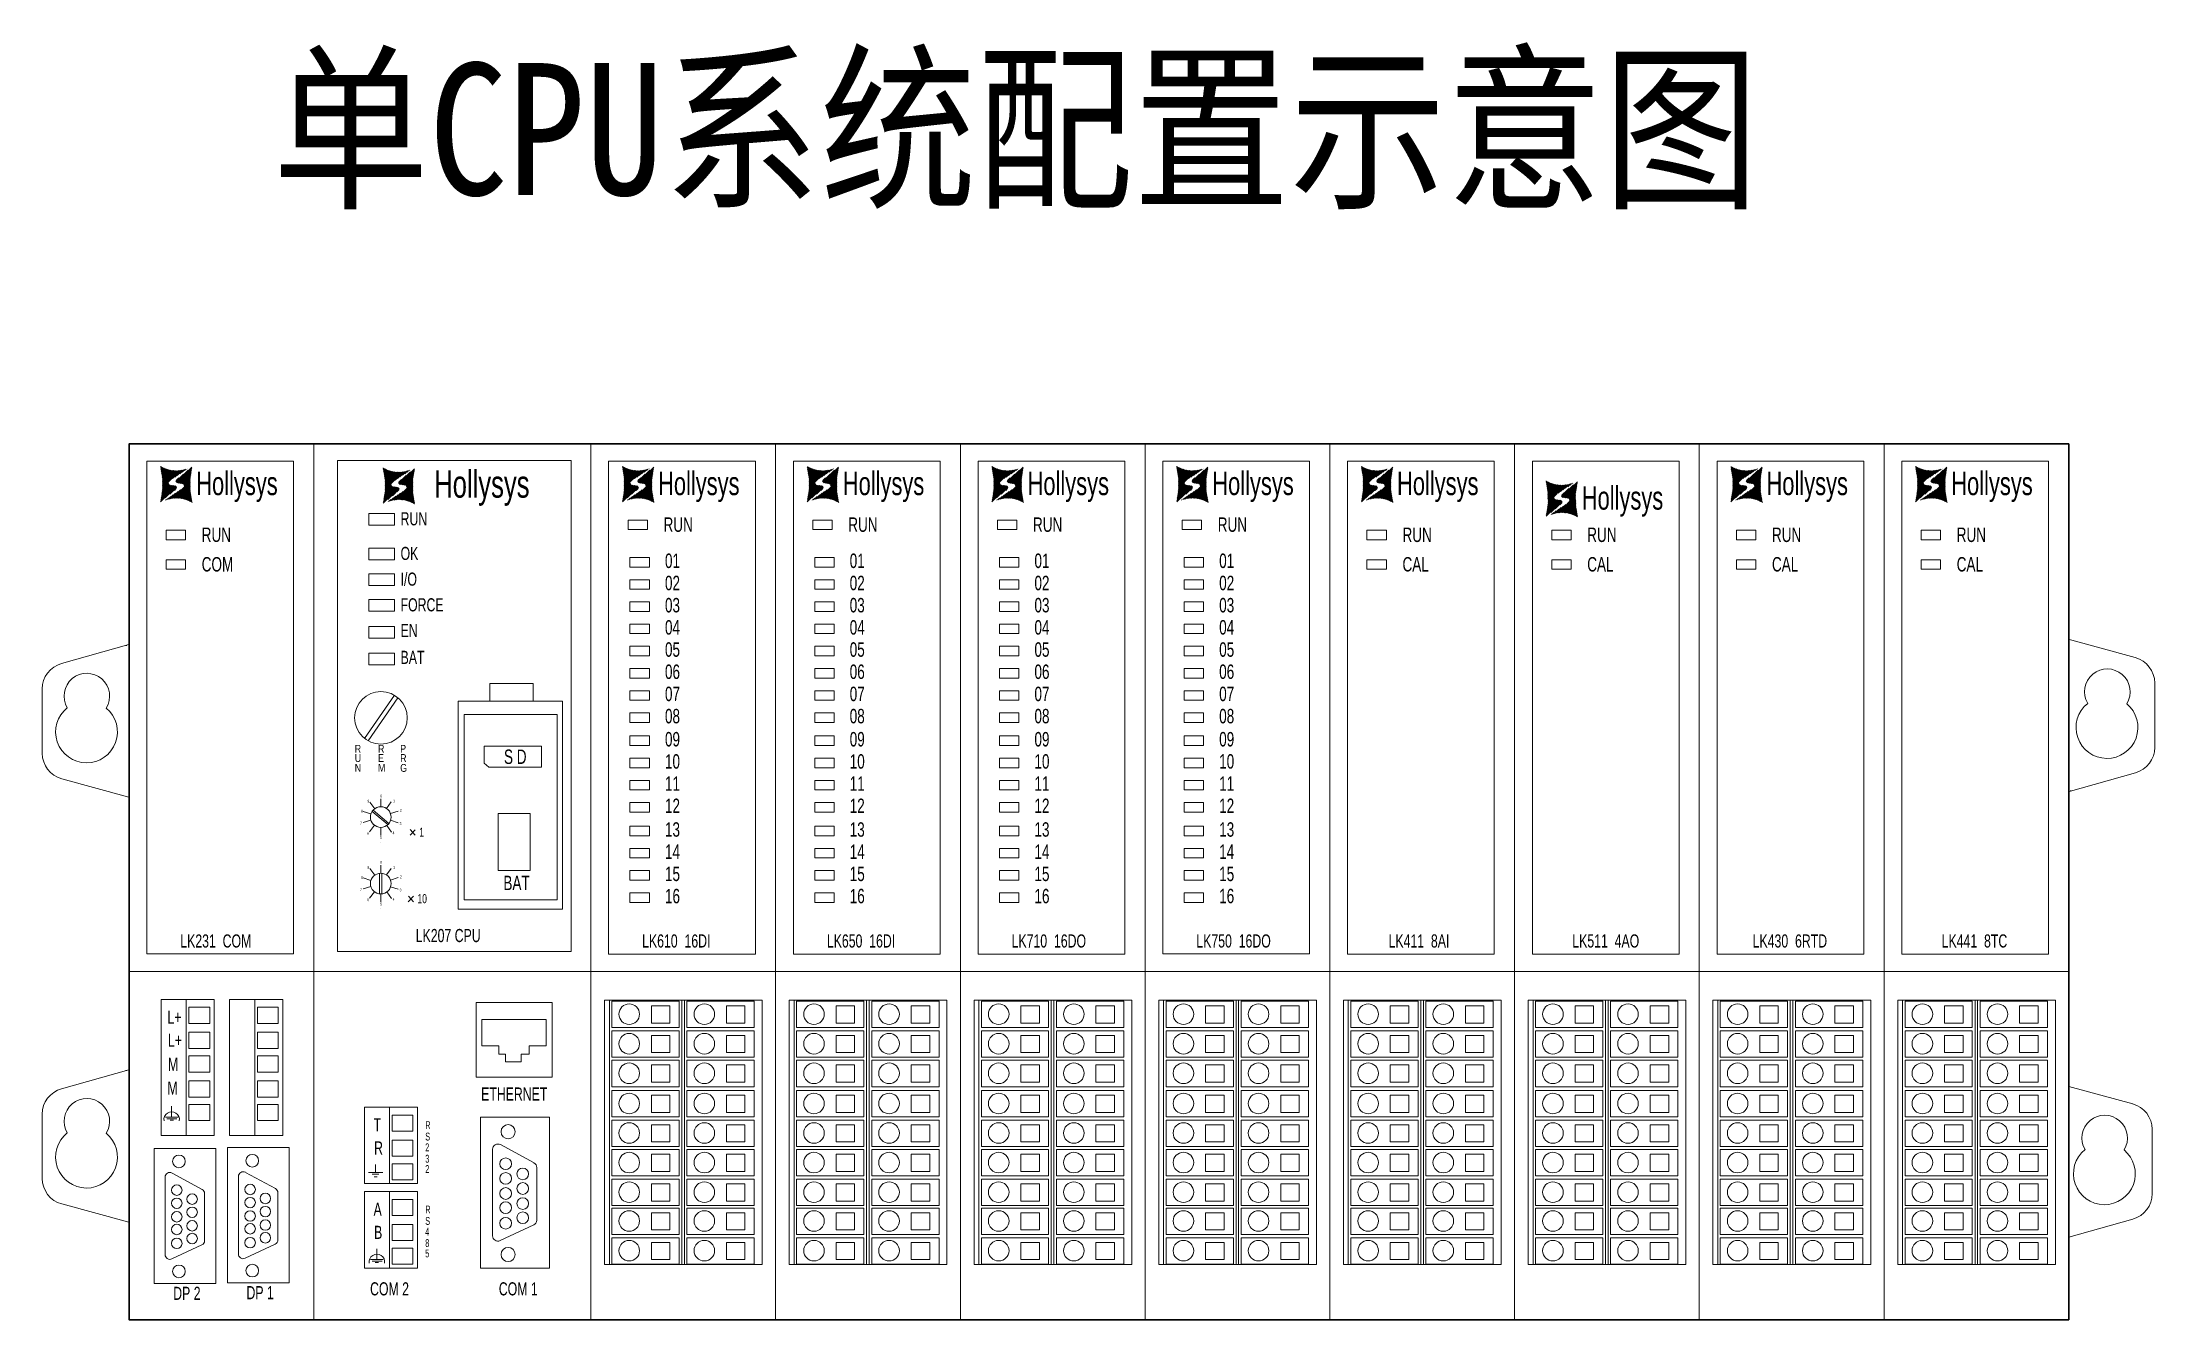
# Model space of a CAD drawing. Header units: millimetres. Extents: x 33157 to 59611, y -29750 to 1750.
# Drawn here: x 57384.5 to 57784.8, y 999.8 to 1242 of the extents above; entities that cross this region are included whole.
import ezdxf

# ---------------------------------------------------------------- set-up
doc = ezdxf.new("R2010")
doc.units = ezdxf.units.MM
doc.layers.get('0').update_dxf_attribs({"lineweight": 18})
doc.layers.add('细实线', color=7, linetype='Continuous', lineweight=20)
doc.styles.add('HZ', font='arial.ttf')
doc.styles.get("Standard").update_dxf_attribs({"font": ''})
doc.styles.add('STYLE1', font='')
doc.styles.get('Standard').set_extended_font_data('宋体')
doc.styles.get('STYLE1').set_extended_font_data('宋体')

msp = doc.modelspace()

# ---------------------------------------------------------------- texts
at = {"color": 0, "style": 'STYLE1', "width": 0.87}
msp.add_text('单CPU系统配置示意图', height=25, dxfattribs=at).set_placement((57428.15, 1213.01))
at = {"color": 7, "linetype": 'Continuous', "style": 'HZ', "width": 0.67}
for s, height, p in [('L+', 2.488, (57408.25, 1055.94)), ('L+', 2.488, (57408.35, 1051.56)), ('M', 2.49, (57408.35, 1046.97)), ('M', 2.49, (57408.25, 1042.48)), ('ETHERNET', 2.488, (57467.68, 1041.35)), ('T', 2.49, (57447.3, 1035.51)), ('R', 1.49, (57457.09, 1035.95)), ('R', 2.49, (57447.4, 1031.13)), ('S', 1.49, (57457.09, 1033.79)), ('2', 1.49, (57457.09, 1031.75)), ('3', 1.49, (57457.09, 1029.59)), ('2', 1.49, (57457.09, 1027.63)), ('A', 2.49, (57447.3, 1019.51)), ('R', 1.49, (57457.09, 1019.95)), ('B', 2.49, (57447.4, 1015.13)), ('4', 1.49, (57457.09, 1015.75)), ('S', 1.49, (57457.09, 1017.8)), ('5', 1.49, (57457.09, 1011.63)), ('8', 1.49, (57457.09, 1013.6))]:
    msp.add_text(s, height=height, dxfattribs=at).set_placement(p)
at = {"color": 7, "linetype": 'Continuous', "char_height": 2.4883, "attachment_point": 7, "style": 'HZ'}
for s, insert, width in [('{\\W0.67;DP 2}', (57409.34, 1003.57), 7.3136), ('{\\W0.67;DP 1}', (57423.22, 1003.7), 6.8561), ('{\\W0.67;COM 2}', (57446.64, 1004.39), 10.7064), ('{\\W0.67;COM 1}', (57471.03, 1004.39), 10.2489)]:
    msp.add_mtext(s, dxfattribs=dict(at, insert=insert, width=width))

# ---------------------------------------------------------------- blocks, each defined once
blk = doc.blocks.new('*X48')
at = {"color": 0}
for p, q in [((53697.47, 288.84), (53697.51, 288.88)), ((53697.49, 288.71), (53697.61, 288.83)), ((53697.52, 288.58), (53697.71, 288.77)), ((53697.54, 288.45), (53697.81, 288.72)), ((53697.56, 288.32), (53697.92, 288.67)), ((53697.58, 288.19), (53698.02, 288.62)), ((53697.6, 288.06), (53698.12, 288.57)), ((53697.63, 287.93), (53698.22, 288.52)), ((53697.65, 287.8), (53698.32, 288.47)), ((53697.67, 287.67), (53698.42, 288.42)), ((53697.69, 287.54), (53698.54, 288.39)), ((53697.71, 287.41), (53698.66, 288.36)), ((53697.74, 287.28), (53698.78, 288.32)), ((53697.76, 287.15), (53698.9, 288.29)), ((53697.78, 287.02), (53699.01, 288.26)), ((53697.8, 286.89), (53699.13, 288.22)), ((53697.82, 286.76), (53699.25, 288.19)), ((53700.66, 287.17), (53701.67, 288.18)), ((53701.12, 287.48), (53701.89, 288.25)), ((53701.58, 287.79), (53702.1, 288.31)), ((53702.04, 288.09), (53702.32, 288.37)), ((53702.5, 288.4), (53702.53, 288.44)), ((53697.5, 282.19), (53700.44, 285.13)), ((53697.53, 282.37), (53700.33, 285.18)), ((53697.56, 282.55), (53700.21, 285.2)), ((53697.58, 282.73), (53700.07, 285.21)), ((53697.61, 282.91), (53699.93, 285.23)), ((53697.64, 283.09), (53699.8, 285.25)), ((53697.67, 283.27), (53699.67, 285.27)), ((53697.7, 283.45), (53699.53, 285.28)), ((53697.73, 283.63), (53699.4, 285.31)), ((53697.75, 283.81), (53699.29, 285.34)), ((53697.78, 283.99), (53699.19, 285.4)), ((53697.81, 284.17), (53699.1, 285.46)), ((53697.84, 286.62), (53699.37, 288.16)), ((53697.84, 286.47), (53699.5, 288.13)), ((53697.84, 286.32), (53699.64, 288.12)), ((53697.84, 286.17), (53699.78, 288.11)), ((53697.84, 286.02), (53699.92, 288.09)), ((53697.84, 285.87), (53700.05, 288.08)), ((53697.84, 285.72), (53700.19, 288.07)), ((53697.84, 285.57), (53700.33, 288.06)), ((53697.84, 285.42), (53700.47, 288.04)), ((53697.84, 284.35), (53699.04, 285.55)), ((53697.85, 284.81), (53701.14, 288.11)), ((53697.85, 284.96), (53700.97, 288.09)), ((53697.85, 285.12), (53700.81, 288.07)), ((53697.85, 285.27), (53700.64, 288.06)), ((53697.85, 284.66), (53698.98, 285.79)), ((53697.85, 284.51), (53698.99, 285.65)), ((53698.36, 282.9), (53700.5, 285.04)), ((53699.23, 283.62), (53700.52, 284.91)), ((53699.75, 286.56), (53701.31, 288.12)), ((53700.1, 284.34), (53700.46, 284.7)), ((53700.21, 286.87), (53701.48, 288.14))]:
    blk.add_line(p, q, dxfattribs=at)
blk = doc.blocks.new('*X49')
at = {"color": 0}
for p, q in [((53700.5, 285.8), (53703.43, 288.72)), ((53700.61, 285.76), (53703.4, 288.54)), ((53700.74, 285.74), (53703.37, 288.36)), ((53700.88, 285.72), (53703.34, 288.18)), ((53699.64, 282.82), (53701.25, 284.42)), ((53699.81, 282.83), (53703.08, 286.1)), ((53699.98, 282.85), (53703.08, 285.95)), ((53700.15, 282.87), (53703.08, 285.8)), ((53700.32, 282.88), (53703.08, 285.65)), ((53700.41, 286.01), (53701.82, 287.42)), ((53700.43, 285.88), (53702.69, 288.14)), ((53700.44, 286.2), (53700.95, 286.7)), ((53700.48, 282.89), (53703.08, 285.5)), ((53700.62, 282.88), (53703.08, 285.35)), ((53700.75, 282.87), (53703.09, 285.2)), ((53700.89, 282.85), (53703.09, 285.05)), ((53701.01, 285.7), (53703.31, 288)), ((53701.03, 282.84), (53703.09, 284.9)), ((53701.15, 285.69), (53703.28, 287.82)), ((53701.17, 282.83), (53703.09, 284.74)), ((53701.28, 285.67), (53703.26, 287.64)), ((53701.31, 282.82), (53703.09, 284.59)), ((53701.42, 285.65), (53703.23, 287.46)), ((53701.45, 282.8), (53703.09, 284.44)), ((53701.54, 285.63), (53703.2, 287.28)), ((53701.58, 282.78), (53703.09, 284.29)), ((53701.66, 285.59), (53703.17, 287.1)), ((53701.75, 285.53), (53703.14, 286.92)), ((53701.83, 285.46), (53703.11, 286.74)), ((53701.9, 285.38), (53703.08, 286.56)), ((53701.94, 285.27), (53703.08, 286.4)), ((53701.95, 285.12), (53703.08, 286.25)), ((53698.43, 282.51), (53698.5, 282.58)), ((53698.64, 282.57), (53698.96, 282.89)), ((53698.86, 282.64), (53699.41, 283.19)), ((53699.07, 282.7), (53699.87, 283.5)), ((53699.29, 282.76), (53700.33, 283.81)), ((53699.47, 282.8), (53700.79, 284.11)), ((53701.69, 282.74), (53703.11, 284.16)), ((53701.81, 282.71), (53703.13, 284.03)), ((53701.93, 282.68), (53703.15, 283.9)), ((53702.05, 282.64), (53703.17, 283.77)), ((53702.17, 282.61), (53703.2, 283.64)), ((53702.29, 282.58), (53703.22, 283.51)), ((53702.4, 282.54), (53703.24, 283.38)), ((53702.52, 282.51), (53703.26, 283.25)), ((53702.62, 282.46), (53703.28, 283.12)), ((53702.72, 282.41), (53703.31, 282.99)), ((53702.82, 282.36), (53703.33, 282.86)), ((53702.93, 282.31), (53703.35, 282.73)), ((53703.03, 282.26), (53703.37, 282.6)), ((53703.13, 282.21), (53703.39, 282.47)), ((53703.23, 282.16), (53703.42, 282.34)), ((53703.33, 282.1), (53703.44, 282.21)), ((53703.43, 282.05), (53703.46, 282.08))]:
    blk.add_line(p, q, dxfattribs=at)
blk = doc.blocks.new('LK231')
at = {"layer": '细实线'}
for points in [[(53691.51, 293.13), (53691.51, 193.13), (53726.51, 193.13), (53726.51, 293.13)], [(53694.88, 289.9), (53694.88, 196.46), (53722.68, 196.46), (53722.68, 289.9)], [(53698.55, 276.78), (53698.55, 274.98), (53702.23, 274.98), (53702.23, 276.78)], [(53698.55, 271.18), (53698.55, 269.38), (53702.23, 269.38), (53702.23, 271.18)]]:
    blk.add_lwpolyline(points, close=True, dxfattribs=at)
at = {"color": 0}
for name in ['*X48', '*X49']:
    blk.add_blockref(name, (0, 0), dxfattribs=at)
at = {"color": 7, "linetype": 'Continuous', "style": 'HZ', "width": 0.67}
for s, height, p in [('Hollysys', 4.432, (53704.24, 283.44)), ('RUN', 2.737, (53705.28, 274.56)), ('COM', 2.737, (53705.28, 268.96))]:
    blk.add_text(s, height=height, dxfattribs=at).set_placement(p)
at = {"color": 7, "linetype": 'Continuous', "insert": (53701.22, 197.65), "char_height": 2.4883, "width": 19.6744, "attachment_point": 7, "style": 'HZ'}
blk.add_mtext('{\\W0.67;LK231  COM}', dxfattribs=at)
blk = doc.blocks.new('*X15')
at = {"color": 0}
for p, q in [((54001.98, 1482.54), (54005.25, 1485.81)), ((54002.15, 1482.56), (54005.25, 1485.66)), ((54002.32, 1482.58), (54005.25, 1485.51)), ((54002.49, 1482.59), (54005.26, 1485.36)), ((54002.58, 1485.72), (54003.99, 1487.13)), ((54002.6, 1485.59), (54004.86, 1487.85)), ((54002.62, 1485.91), (54003.12, 1486.41)), ((54002.65, 1482.6), (54005.26, 1485.21)), ((54002.67, 1485.51), (54005.6, 1488.43)), ((54002.78, 1485.47), (54005.57, 1488.25)), ((54002.79, 1482.59), (54005.26, 1485.06)), ((54002.92, 1485.45), (54005.54, 1488.07)), ((54002.93, 1482.58), (54005.26, 1484.91)), ((54003.05, 1485.43), (54005.51, 1487.89)), ((54003.19, 1485.42), (54005.48, 1487.71)), ((54003.32, 1485.4), (54005.46, 1487.53)), ((54003.46, 1485.38), (54005.43, 1487.35)), ((54003.59, 1485.36), (54005.4, 1487.17)), ((54003.72, 1485.34), (54005.37, 1486.99)), ((54003.83, 1485.3), (54005.34, 1486.81)), ((54003.93, 1485.24), (54005.31, 1486.63)), ((54004.01, 1485.17), (54005.29, 1486.45)), ((54004.07, 1485.09), (54005.26, 1486.27)), ((54004.11, 1484.98), (54005.25, 1486.12)), ((54004.12, 1484.83), (54005.25, 1485.96)), ((54000.6, 1482.22), (54000.67, 1482.29)), ((54000.81, 1482.29), (54001.13, 1482.6)), ((54001.03, 1482.35), (54001.59, 1482.9)), ((54001.24, 1482.41), (54002.04, 1483.21)), ((54001.46, 1482.47), (54002.5, 1483.52)), ((54001.65, 1482.51), (54002.96, 1483.82)), ((54001.82, 1482.53), (54003.42, 1484.13)), ((54003.07, 1482.57), (54005.26, 1484.76)), ((54003.21, 1482.55), (54005.26, 1484.61)), ((54003.34, 1482.54), (54005.26, 1484.46)), ((54003.48, 1482.53), (54005.26, 1484.31)), ((54003.62, 1482.52), (54005.26, 1484.15)), ((54003.75, 1482.49), (54005.26, 1484)), ((54003.87, 1482.46), (54005.28, 1483.87)), ((54003.98, 1482.42), (54005.3, 1483.74)), ((54004.1, 1482.39), (54005.32, 1483.61)), ((54004.22, 1482.35), (54005.35, 1483.48)), ((54004.34, 1482.32), (54005.37, 1483.35)), ((54004.46, 1482.29), (54005.39, 1483.22)), ((54004.58, 1482.25), (54005.41, 1483.09)), ((54004.69, 1482.22), (54005.43, 1482.96)), ((54004.79, 1482.17), (54005.46, 1482.83)), ((54004.9, 1482.12), (54005.48, 1482.7)), ((54005, 1482.07), (54005.5, 1482.57)), ((54005.1, 1482.02), (54005.52, 1482.44)), ((54005.2, 1481.97), (54005.54, 1482.31)), ((54005.3, 1481.92), (54005.57, 1482.18)), ((54005.4, 1481.87), (54005.59, 1482.05)), ((54005.5, 1481.82), (54005.61, 1481.92)), ((54005.6, 1481.77), (54005.63, 1481.79))]:
    blk.add_line(p, q, dxfattribs=at)
blk = doc.blocks.new('*X16')
at = {"color": 0}
for p, q in [((53999.64, 1488.55), (53999.68, 1488.59)), ((53999.67, 1488.42), (53999.78, 1488.54)), ((53999.69, 1488.29), (53999.89, 1488.49)), ((53999.7, 1482.08), (54002.51, 1484.89)), ((53999.71, 1488.16), (53999.99, 1488.44)), ((53999.73, 1488.03), (54000.09, 1488.39)), ((53999.73, 1482.26), (54002.38, 1484.91)), ((53999.75, 1487.9), (54000.19, 1488.33)), ((53999.76, 1482.44), (54002.24, 1484.93)), ((53999.78, 1487.77), (54000.29, 1488.28)), ((53999.78, 1482.62), (54002.11, 1484.94)), ((53999.8, 1487.64), (54000.39, 1488.23)), ((53999.81, 1482.8), (54001.97, 1484.96)), ((53999.82, 1487.51), (54000.49, 1488.18)), ((53999.84, 1487.38), (54000.6, 1488.13)), ((53999.84, 1482.98), (54001.84, 1484.98)), ((53999.86, 1487.25), (54000.71, 1488.1)), ((53999.87, 1483.16), (54001.7, 1484.99)), ((53999.89, 1487.12), (54000.83, 1488.07)), ((53999.9, 1483.34), (54001.58, 1485.02)), ((53999.91, 1486.99), (54000.95, 1488.03)), ((53999.93, 1486.86), (54001.07, 1488)), ((53999.93, 1483.52), (54001.46, 1485.06)), ((53999.95, 1486.73), (54001.19, 1487.97)), ((53999.96, 1483.7), (54001.36, 1485.11)), ((53999.97, 1486.6), (54001.31, 1487.93)), ((53999.98, 1483.88), (54001.28, 1485.18)), ((54000, 1486.47), (54001.42, 1487.9)), ((54000.01, 1486.34), (54001.54, 1487.87)), ((54000.01, 1486.18), (54001.67, 1487.84)), ((54000.01, 1486.03), (54001.81, 1487.83)), ((54000.01, 1485.88), (54001.95, 1487.82)), ((54000.01, 1485.73), (54002.09, 1487.81)), ((54000.01, 1485.58), (54002.23, 1487.79)), ((54000.01, 1484.06), (54001.21, 1485.26)), ((54000.02, 1484.53), (54003.31, 1487.82)), ((54000.02, 1484.68), (54003.15, 1487.8)), ((54000.02, 1484.83), (54002.98, 1487.79)), ((54000.02, 1485.43), (54002.37, 1487.78)), ((54000.02, 1485.28), (54002.51, 1487.77)), ((54000.02, 1484.98), (54002.81, 1487.77)), ((54000.02, 1485.13), (54002.64, 1487.76)), ((54000.02, 1484.37), (54001.15, 1485.51)), ((54000.02, 1484.22), (54001.16, 1485.37)), ((54001.92, 1486.27), (54003.48, 1487.83)), ((54002.38, 1486.58), (54003.65, 1487.85)), ((54002.84, 1486.89), (54003.85, 1487.9)), ((54003.3, 1487.19), (54004.06, 1487.96)), ((54003.75, 1487.5), (54004.28, 1488.02)), ((54004.21, 1487.81), (54004.49, 1488.08)), ((54004.67, 1488.11), (54004.7, 1488.15)), ((53999.67, 1481.9), (54002.61, 1484.84)), ((54000.54, 1482.61), (54002.68, 1484.75)), ((54001.41, 1483.33), (54002.69, 1484.62)), ((54002.28, 1484.05), (54002.63, 1484.41))]:
    blk.add_line(p, q, dxfattribs=at)
blk = doc.blocks.new('LK207')
for p, q in [((53986.51, 1493.13), (54039.01, 1493.13)), ((54001.79, 1445.5), (53996.13, 1437.33)), ((54002.45, 1445.03), (53996.81, 1436.88)), ((54019.86, 1447.7), (54028.09, 1447.7)), ((54019.86, 1444.38), (54019.86, 1447.7)), ((54028.09, 1447.7), (54028.09, 1444.38)), ((54018.79, 1435.83), (54029.66, 1435.83)), ((54018.79, 1432.63), (54018.79, 1435.83)), ((54029.66, 1435.83), (54029.66, 1431.86)), ((54018.79, 1432.63), (54019.68, 1431.86)), ((54029.66, 1431.86), (54019.68, 1431.86))]:
    blk.add_line(p, q)
for points in [[(53986.51, 1493.13), (54039.01, 1493.13), (54039.01, 1393.13), (53986.51, 1393.13)], [(53996.92, 1479.95), (54001.79, 1479.95), (54001.79, 1477.74), (53996.92, 1477.74)], [(53996.92, 1473.38), (54001.79, 1473.38), (54001.79, 1471.17), (53996.92, 1471.17)], [(53996.92, 1468.51), (54001.79, 1468.51), (54001.79, 1466.3), (53996.92, 1466.3)], [(53996.92, 1463.65), (54001.79, 1463.65), (54001.79, 1461.43), (53996.92, 1461.43)], [(53996.92, 1458.56), (54001.79, 1458.56), (54001.79, 1456.34), (53996.92, 1456.34)], [(53996.92, 1453.47), (54001.79, 1453.47), (54001.79, 1451.25), (53996.92, 1451.25)], [(54013.9, 1444.38), (54033.64, 1444.38), (54033.64, 1404.94), (54013.9, 1404.94)], [(54015.02, 1441.88), (54032.62, 1441.88), (54032.62, 1406.72), (54015.02, 1406.72)], [(54021.44, 1423.11), (54027.54, 1423.11), (54027.54, 1412.26), (54021.44, 1412.26)]]:
    blk.add_lwpolyline(points, close=True)
blk.add_circle((53999.24, 1441.22), 4.98)
at = {"layer": '细实线'}
for p, q in [((53997.15, 1425.24), (53998.06, 1423.99)), ((53999.21, 1425.9), (53999.21, 1424.37)), ((54000.3, 1424.03), (54001.2, 1425.28)), ((53995.87, 1421.37), (53997.33, 1421.85)), ((53995.88, 1423.49), (53997.35, 1423.02)), ((53997.09, 1419.62), (53998, 1420.87)), ((53997.58, 1423.47), (54000.53, 1421)), ((53997.76, 1423.73), (54000.75, 1421.22)), ((54000.36, 1420.82), (54001.26, 1419.58)), ((54001.05, 1423.06), (54002.52, 1423.53)), ((54001.07, 1421.81), (54002.53, 1421.33)), ((53998.95, 1420.48), (53998.95, 1420.48)), ((53999.21, 1420.45), (53999.21, 1418.91)), ((53999.21, 1417.6), (53999.21, 1417.6)), ((54005.71, 1420.01), (54004.75, 1418.97)), ((54004.79, 1420.05), (54005.71, 1418.97)), ((53999.21, 1413.31), (53999.21, 1411.77)), ((53995.87, 1408.78), (53997.33, 1409.25)), ((53995.88, 1410.9), (53997.35, 1410.42)), ((53997.15, 1412.64), (53998.06, 1411.4)), ((53998.99, 1411.73), (53998.99, 1407.89)), ((53999.41, 1411.7), (53999.41, 1407.86)), ((54000.3, 1411.44), (54001.2, 1412.68)), ((54001.05, 1410.46), (54002.52, 1410.94)), ((54001.07, 1409.21), (54002.53, 1408.74)), ((53997.09, 1407.03), (53998, 1408.27)), ((53998.94, 1407.89), (53998.94, 1407.91)), ((53998.94, 1407.91), (53998.94, 1407.91)), ((53998.95, 1407.89), (53998.95, 1407.89)), ((53999.21, 1407.86), (53999.21, 1406.32)), ((53999.21, 1405), (53999.21, 1405)), ((54000.36, 1408.23), (54001.26, 1406.99)), ((54005.39, 1407.4), (54004.42, 1406.36)), ((54004.47, 1407.45), (54005.39, 1406.36))]:
    blk.add_line(p, q, dxfattribs=at)
blk.add_lwpolyline([(53991.04, 1489.99), (53991.04, 1396.95), (54035.29, 1396.95), (54035.29, 1489.99)], close=True, dxfattribs=at)
for centre in [(53999.21, 1422.41), (53999.21, 1409.81)]:
    blk.add_circle(centre, 1.96, dxfattribs=at)
at = {"color": 0}
for name in ['*X16', '*X15']:
    blk.add_blockref(name, (0, 0), dxfattribs=at)
at = {"color": 7, "linetype": 'Continuous', "style": 'HZ'}
for s, height, width, p in [('Hollysys', 5.184, 0.67, (54009.33, 1482.96)), ('RUN', 2.488, 0.67, (54002.96, 1477.71)), ('OK', 2.488, 0.67, (54002.96, 1471.14)), ('I/O', 2.488, 0.67, (54002.96, 1466.27)), ('FORCE', 2.488, 0.67, (54002.96, 1461.4)), ('EN', 2.488, 0.67, (54002.96, 1456.53)), ('BAT', 2.488, 0.67, (54002.96, 1451.44)), ('U', 1.49, 0.8, (53994.28, 1432.85)), ('R', 1.49, 0.8, (53994.28, 1434.61)), ('R', 1.49, 0.8, (53998.69, 1434.61)), ('E', 1.49, 0.8, (53998.69, 1432.85)), ('P', 1.49, 0.8, (54002.89, 1434.61)), ('R', 1.49, 0.8, (54002.89, 1432.85)), ('N', 1.49, 0.8, (53994.28, 1430.99)), ('M', 1.49, 0.8, (53998.69, 1430.99)), ('G', 1.49, 0.8, (54002.89, 1430.99)), ('9', 0.537, 0.67, (53996.68, 1425.16)), ('0', 0.537, 0.67, (53999.1, 1426.15)), ('1', 0.537, 0.67, (54001.55, 1425.19)), ('7', 0.537, 0.67, (53995.29, 1420.99)), ('8', 0.537, 0.67, (53995.48, 1423.27)), ('3', 0.537, 0.67, (54002.77, 1420.92)), ('2', 0.537, 0.67, (54002.83, 1423.42)), ('6', 0.537, 0.67, (53996.64, 1419.06)), ('5', 0.537, 0.67, (53999.08, 1418.26)), ('4', 0.537, 0.67, (54001.45, 1419.16)), ('1', 1.72, 0.67, (54006.49, 1418.7)), ('9', 0.537, 0.67, (53996.68, 1412.57)), ('0', 0.537, 0.67, (53999.1, 1413.55)), ('1', 0.537, 0.67, (54001.55, 1412.59)), ('7', 0.537, 0.67, (53995.29, 1408.39)), ('8', 0.537, 0.67, (53995.48, 1410.68)), ('3', 0.537, 0.67, (54002.77, 1408.33)), ('2', 0.537, 0.67, (54002.83, 1410.83)), ('BAT', 2.737, 0.67, (54022.44, 1408.56)), ('6', 0.537, 0.67, (53996.64, 1406.47)), ('5', 0.537, 0.67, (53999.08, 1405.66)), ('4', 0.537, 0.67, (54001.45, 1406.56)), ('10', 1.72, 0.67, (54006.16, 1406.09))]:
    blk.add_text(s, height=height, dxfattribs=dict(at, width=width)).set_placement(p)
at = {"color": 7, "linetype": 'Continuous', "attachment_point": 7, "style": 'HZ'}
for s, insert, char_height, width in [('{\\W0.67;S D}', (54022.55, 1432.44), 2.7372, 6.03), ('{\\W0.67;LK207 CPU}', (54005.83, 1398.68), 2.4883, 17.9113)]:
    blk.add_mtext(s, dxfattribs=dict(at, insert=insert, char_height=char_height, width=width))
blk = doc.blocks.new('*X21')
at = {"color": 0}
for p, q in [((53697.47, 1288.84), (53697.51, 1288.88)), ((53697.49, 1288.71), (53697.61, 1288.83)), ((53697.52, 1288.58), (53697.71, 1288.77)), ((53697.5, 1282.19), (53700.44, 1285.13)), ((53697.53, 1282.37), (53700.33, 1285.18)), ((53697.54, 1288.45), (53697.81, 1288.72)), ((53697.56, 1288.32), (53697.92, 1288.67)), ((53697.56, 1282.55), (53700.21, 1285.2)), ((53697.58, 1288.19), (53698.02, 1288.62)), ((53697.58, 1282.73), (53700.07, 1285.21)), ((53697.6, 1288.06), (53698.12, 1288.57)), ((53697.61, 1282.91), (53699.93, 1285.23)), ((53697.63, 1287.93), (53698.22, 1288.52)), ((53697.64, 1283.09), (53699.8, 1285.25)), ((53697.65, 1287.8), (53698.32, 1288.47)), ((53697.67, 1287.67), (53698.42, 1288.42)), ((53697.67, 1283.27), (53699.67, 1285.27)), ((53697.69, 1287.54), (53698.54, 1288.39)), ((53697.7, 1283.45), (53699.53, 1285.28)), ((53697.71, 1287.41), (53698.66, 1288.36)), ((53697.73, 1283.63), (53699.4, 1285.31)), ((53697.74, 1287.28), (53698.78, 1288.32)), ((53697.75, 1283.81), (53699.29, 1285.34)), ((53697.76, 1287.15), (53698.9, 1288.29)), ((53697.78, 1287.02), (53699.01, 1288.26)), ((53697.78, 1283.99), (53699.19, 1285.4)), ((53697.8, 1286.89), (53699.13, 1288.22)), ((53697.81, 1284.17), (53699.1, 1285.46)), ((53697.82, 1286.76), (53699.25, 1288.19)), ((53697.84, 1286.62), (53699.37, 1288.15)), ((53697.84, 1286.47), (53699.5, 1288.13)), ((53697.84, 1286.32), (53699.64, 1288.12)), ((53697.84, 1286.17), (53699.78, 1288.11)), ((53697.84, 1286.02), (53699.92, 1288.09)), ((53697.84, 1285.87), (53700.05, 1288.08)), ((53697.84, 1285.72), (53700.19, 1288.07)), ((53697.84, 1285.57), (53700.33, 1288.06)), ((53697.84, 1285.42), (53700.47, 1288.04)), ((53697.84, 1284.35), (53699.04, 1285.55)), ((53697.85, 1284.81), (53701.14, 1288.11)), ((53697.85, 1284.96), (53700.97, 1288.09)), ((53697.85, 1285.12), (53700.81, 1288.07)), ((53697.85, 1285.27), (53700.64, 1288.06)), ((53697.85, 1284.66), (53698.98, 1285.79)), ((53697.85, 1284.51), (53698.99, 1285.65)), ((53698.36, 1282.9), (53700.5, 1285.04)), ((53699.23, 1283.62), (53700.52, 1284.91)), ((53699.75, 1286.56), (53701.31, 1288.12)), ((53700.21, 1286.87), (53701.48, 1288.14)), ((53700.66, 1287.17), (53701.67, 1288.18)), ((53701.12, 1287.48), (53701.89, 1288.25)), ((53701.58, 1287.79), (53702.1, 1288.31)), ((53702.04, 1288.09), (53702.32, 1288.37)), ((53702.5, 1288.4), (53702.53, 1288.44)), ((53700.1, 1284.34), (53700.46, 1284.7))]:
    blk.add_line(p, q, dxfattribs=at)
blk = doc.blocks.new('*X22')
at = {"color": 0}
for p, q in [((53699.81, 1282.83), (53703.08, 1286.1)), ((53699.98, 1282.85), (53703.08, 1285.95)), ((53700.15, 1282.87), (53703.08, 1285.8)), ((53700.32, 1282.88), (53703.08, 1285.65)), ((53700.41, 1286.01), (53701.82, 1287.42)), ((53700.43, 1285.88), (53702.69, 1288.14)), ((53700.44, 1286.2), (53700.95, 1286.7)), ((53700.48, 1282.89), (53703.08, 1285.5)), ((53700.5, 1285.8), (53703.43, 1288.72)), ((53700.61, 1285.76), (53703.4, 1288.54)), ((53700.62, 1282.88), (53703.08, 1285.35)), ((53700.74, 1285.74), (53703.37, 1288.36)), ((53700.75, 1282.87), (53703.09, 1285.2)), ((53700.88, 1285.72), (53703.34, 1288.18)), ((53700.89, 1282.85), (53703.09, 1285.05)), ((53701.01, 1285.7), (53703.31, 1288)), ((53701.03, 1282.84), (53703.09, 1284.9)), ((53701.15, 1285.69), (53703.28, 1287.82)), ((53701.17, 1282.83), (53703.09, 1284.74)), ((53701.28, 1285.67), (53703.26, 1287.64)), ((53701.42, 1285.65), (53703.23, 1287.46)), ((53701.54, 1285.63), (53703.2, 1287.28)), ((53701.66, 1285.59), (53703.17, 1287.1)), ((53701.75, 1285.53), (53703.14, 1286.92)), ((53701.83, 1285.46), (53703.11, 1286.74)), ((53701.9, 1285.38), (53703.08, 1286.56)), ((53701.94, 1285.27), (53703.08, 1286.4)), ((53701.95, 1285.12), (53703.08, 1286.25)), ((53698.43, 1282.51), (53698.5, 1282.58)), ((53698.64, 1282.57), (53698.96, 1282.89)), ((53698.86, 1282.64), (53699.41, 1283.19)), ((53699.07, 1282.7), (53699.87, 1283.5)), ((53699.29, 1282.76), (53700.33, 1283.81)), ((53699.47, 1282.8), (53700.79, 1284.11)), ((53699.64, 1282.82), (53701.25, 1284.42)), ((53701.31, 1282.82), (53703.09, 1284.59)), ((53701.45, 1282.8), (53703.09, 1284.44)), ((53701.58, 1282.78), (53703.09, 1284.29)), ((53701.69, 1282.74), (53703.11, 1284.16)), ((53701.81, 1282.71), (53703.13, 1284.03)), ((53701.93, 1282.68), (53703.15, 1283.9)), ((53702.05, 1282.64), (53703.17, 1283.77)), ((53702.17, 1282.61), (53703.2, 1283.64)), ((53702.29, 1282.58), (53703.22, 1283.51)), ((53702.4, 1282.54), (53703.24, 1283.38)), ((53702.52, 1282.51), (53703.26, 1283.25)), ((53702.62, 1282.46), (53703.28, 1283.12)), ((53702.72, 1282.41), (53703.31, 1282.99)), ((53702.82, 1282.36), (53703.33, 1282.86)), ((53702.93, 1282.31), (53703.35, 1282.73)), ((53703.03, 1282.26), (53703.37, 1282.6)), ((53703.13, 1282.21), (53703.39, 1282.47)), ((53703.23, 1282.16), (53703.42, 1282.34)), ((53703.33, 1282.1), (53703.44, 1282.21)), ((53703.43, 1282.05), (53703.46, 1282.08))]:
    blk.add_line(p, q, dxfattribs=at)
blk = doc.blocks.new('LK610')
at = {"layer": '细实线'}
for points in [[(53691.51, 1293.13), (53691.51, 1193.13), (53726.51, 1193.13), (53726.51, 1293.13)], [(53694.88, 1289.9), (53694.88, 1196.45), (53722.68, 1196.45), (53722.68, 1289.9)], [(53698.55, 1278.7), (53698.55, 1276.9), (53702.23, 1276.9), (53702.23, 1278.7)], [(53698.92, 1271.6), (53698.92, 1269.8), (53702.6, 1269.8), (53702.6, 1271.6)], [(53698.92, 1267.39), (53698.92, 1265.59), (53702.6, 1265.59), (53702.6, 1267.39)], [(53698.92, 1263.19), (53698.92, 1261.39), (53702.6, 1261.39), (53702.6, 1263.19)], [(53698.92, 1258.98), (53698.92, 1257.18), (53702.6, 1257.18), (53702.6, 1258.98)], [(53698.92, 1254.78), (53698.92, 1252.97), (53702.6, 1252.97), (53702.6, 1254.78)], [(53698.92, 1250.57), (53698.92, 1248.77), (53702.6, 1248.77), (53702.6, 1250.57)], [(53698.92, 1246.37), (53698.92, 1244.56), (53702.6, 1244.56), (53702.6, 1246.37)], [(53698.92, 1242.16), (53698.92, 1240.36), (53702.6, 1240.36), (53702.6, 1242.16)], [(53698.92, 1237.78), (53698.92, 1235.98), (53702.6, 1235.98), (53702.6, 1237.78)], [(53698.92, 1233.57), (53698.92, 1231.77), (53702.6, 1231.77), (53702.6, 1233.57)], [(53698.92, 1229.37), (53698.92, 1227.57), (53702.6, 1227.57), (53702.6, 1229.37)], [(53698.92, 1225.16), (53698.92, 1223.36), (53702.6, 1223.36), (53702.6, 1225.16)], [(53698.92, 1220.67), (53698.92, 1218.87), (53702.6, 1218.87), (53702.6, 1220.67)], [(53698.92, 1216.46), (53698.92, 1214.66), (53702.6, 1214.66), (53702.6, 1216.46)], [(53698.92, 1212.26), (53698.92, 1210.46), (53702.6, 1210.46), (53702.6, 1212.26)], [(53698.92, 1208.05), (53698.92, 1206.25), (53702.6, 1206.25), (53702.6, 1208.05)]]:
    blk.add_lwpolyline(points, close=True, dxfattribs=at)
at = {"color": 0}
for name in ['*X21', '*X22']:
    blk.add_blockref(name, (0, 0), dxfattribs=at)
at = {"color": 7, "linetype": 'Continuous', "style": 'HZ', "width": 0.67}
for s, height, p in [('Hollysys', 4.432, (53704.24, 1283.44)), ('RUN', 2.737, (53705.28, 1276.48)), ('01', 2.737, (53705.55, 1269.62)), ('02', 2.737, (53705.55, 1265.41)), ('03', 2.737, (53705.55, 1261.21)), ('04', 2.737, (53705.55, 1257)), ('05', 2.737, (53705.55, 1252.8)), ('06', 2.737, (53705.55, 1248.59)), ('07', 2.737, (53705.55, 1244.39)), ('08', 2.737, (53705.55, 1240.18)), ('09', 2.737, (53705.55, 1235.8)), ('10', 2.737, (53705.55, 1231.59)), ('11', 2.737, (53705.55, 1227.39)), ('12', 2.737, (53705.55, 1223.18)), ('13', 2.737, (53705.55, 1218.69)), ('14', 2.737, (53705.55, 1214.48)), ('15', 2.737, (53705.55, 1210.28)), ('16', 2.737, (53705.55, 1206.07))]:
    blk.add_text(s, height=height, dxfattribs=at).set_placement(p)
at = {"color": 7, "linetype": 'Continuous', "insert": (53701.22, 1197.65), "char_height": 2.4883, "width": 18.851, "attachment_point": 7, "style": 'HZ'}
blk.add_mtext('{\\W0.67;LK610  16DI}', dxfattribs=at)
blk = doc.blocks.new('*X63')
at = {"color": 0}
for p, q in [((53844.97, 1288.84), (53845.01, 1288.88)), ((53844.99, 1288.71), (53845.11, 1288.83)), ((53845.02, 1288.58), (53845.21, 1288.77)), ((53845, 1282.19), (53847.94, 1285.13)), ((53845.03, 1282.37), (53847.83, 1285.18)), ((53845.04, 1288.45), (53845.31, 1288.72)), ((53845.06, 1288.32), (53845.42, 1288.67)), ((53845.06, 1282.55), (53847.71, 1285.2)), ((53845.08, 1288.19), (53845.52, 1288.62)), ((53845.08, 1282.73), (53847.57, 1285.21)), ((53845.1, 1288.06), (53845.62, 1288.57)), ((53845.11, 1282.91), (53847.43, 1285.23)), ((53845.13, 1287.93), (53845.72, 1288.52)), ((53845.14, 1283.09), (53847.3, 1285.25)), ((53845.15, 1287.8), (53845.82, 1288.47)), ((53845.17, 1287.67), (53845.92, 1288.42)), ((53845.17, 1283.27), (53847.17, 1285.27)), ((53845.19, 1287.54), (53846.04, 1288.39)), ((53845.2, 1283.45), (53847.03, 1285.28)), ((53845.21, 1287.41), (53846.16, 1288.36)), ((53845.23, 1283.63), (53846.9, 1285.31)), ((53845.24, 1287.28), (53846.28, 1288.32)), ((53845.25, 1283.81), (53846.79, 1285.34)), ((53845.26, 1287.15), (53846.4, 1288.29)), ((53845.28, 1287.02), (53846.51, 1288.26)), ((53845.28, 1283.99), (53846.69, 1285.4)), ((53845.3, 1286.89), (53846.63, 1288.22)), ((53845.31, 1284.17), (53846.6, 1285.46)), ((53845.32, 1286.76), (53846.75, 1288.19)), ((53845.34, 1286.62), (53846.87, 1288.15)), ((53845.34, 1286.47), (53847, 1288.13)), ((53845.34, 1286.32), (53847.14, 1288.12)), ((53845.34, 1286.17), (53847.28, 1288.11)), ((53845.34, 1286.02), (53847.42, 1288.09)), ((53845.34, 1285.87), (53847.55, 1288.08)), ((53845.34, 1285.72), (53847.69, 1288.07)), ((53845.34, 1285.57), (53847.83, 1288.06)), ((53845.34, 1285.42), (53847.97, 1288.04)), ((53845.34, 1284.35), (53846.54, 1285.55)), ((53845.35, 1284.81), (53848.64, 1288.11)), ((53845.35, 1284.96), (53848.47, 1288.09)), ((53845.35, 1285.12), (53848.31, 1288.07)), ((53845.35, 1285.27), (53848.14, 1288.06)), ((53845.35, 1284.66), (53846.48, 1285.79)), ((53845.35, 1284.51), (53846.49, 1285.65)), ((53845.86, 1282.9), (53848, 1285.04)), ((53846.73, 1283.62), (53848.02, 1284.91)), ((53847.25, 1286.56), (53848.81, 1288.12)), ((53847.71, 1286.87), (53848.98, 1288.14)), ((53848.16, 1287.17), (53849.17, 1288.18)), ((53848.62, 1287.48), (53849.39, 1288.25)), ((53849.08, 1287.79), (53849.6, 1288.31)), ((53849.54, 1288.09), (53849.82, 1288.37)), ((53850, 1288.4), (53850.03, 1288.44)), ((53847.6, 1284.34), (53847.96, 1284.7))]:
    blk.add_line(p, q, dxfattribs=at)
blk = doc.blocks.new('*X64')
at = {"color": 0}
for p, q in [((53847.31, 1282.83), (53850.58, 1286.1)), ((53847.48, 1282.85), (53850.58, 1285.95)), ((53847.65, 1282.87), (53850.58, 1285.8)), ((53847.82, 1282.88), (53850.58, 1285.65)), ((53847.91, 1286.01), (53849.32, 1287.42)), ((53847.93, 1285.88), (53850.19, 1288.14)), ((53847.94, 1286.2), (53848.45, 1286.7)), ((53847.98, 1282.89), (53850.58, 1285.5)), ((53848, 1285.8), (53850.93, 1288.72)), ((53848.11, 1285.76), (53850.9, 1288.54)), ((53848.12, 1282.88), (53850.58, 1285.35)), ((53848.24, 1285.74), (53850.87, 1288.36)), ((53848.25, 1282.87), (53850.59, 1285.2)), ((53848.38, 1285.72), (53850.84, 1288.18)), ((53848.39, 1282.85), (53850.59, 1285.05)), ((53848.51, 1285.7), (53850.81, 1288)), ((53848.53, 1282.84), (53850.59, 1284.9)), ((53848.65, 1285.69), (53850.78, 1287.82)), ((53848.67, 1282.83), (53850.59, 1284.74)), ((53848.78, 1285.67), (53850.76, 1287.64)), ((53848.92, 1285.65), (53850.73, 1287.46)), ((53849.04, 1285.63), (53850.7, 1287.28)), ((53849.16, 1285.59), (53850.67, 1287.1)), ((53849.25, 1285.53), (53850.64, 1286.92)), ((53849.33, 1285.46), (53850.61, 1286.74)), ((53849.4, 1285.38), (53850.58, 1286.56)), ((53849.44, 1285.27), (53850.58, 1286.4)), ((53849.45, 1285.12), (53850.58, 1286.25)), ((53845.93, 1282.51), (53846, 1282.58)), ((53846.14, 1282.57), (53846.46, 1282.89)), ((53846.36, 1282.64), (53846.91, 1283.19)), ((53846.57, 1282.7), (53847.37, 1283.5)), ((53846.79, 1282.76), (53847.83, 1283.81)), ((53846.97, 1282.8), (53848.29, 1284.11)), ((53847.14, 1282.82), (53848.75, 1284.42)), ((53848.81, 1282.82), (53850.59, 1284.59)), ((53848.95, 1282.8), (53850.59, 1284.44)), ((53849.08, 1282.78), (53850.59, 1284.29)), ((53849.19, 1282.74), (53850.61, 1284.16)), ((53849.31, 1282.71), (53850.63, 1284.03)), ((53849.43, 1282.68), (53850.65, 1283.9)), ((53849.55, 1282.64), (53850.67, 1283.77)), ((53849.67, 1282.61), (53850.7, 1283.64)), ((53849.79, 1282.58), (53850.72, 1283.51)), ((53849.9, 1282.54), (53850.74, 1283.38)), ((53850.02, 1282.51), (53850.76, 1283.25)), ((53850.12, 1282.46), (53850.78, 1283.12)), ((53850.22, 1282.41), (53850.81, 1282.99)), ((53850.32, 1282.36), (53850.83, 1282.86)), ((53850.43, 1282.31), (53850.85, 1282.73)), ((53850.53, 1282.26), (53850.87, 1282.6)), ((53850.63, 1282.21), (53850.89, 1282.47)), ((53850.73, 1282.16), (53850.92, 1282.34)), ((53850.83, 1282.1), (53850.94, 1282.21)), ((53850.93, 1282.05), (53850.96, 1282.08))]:
    blk.add_line(p, q, dxfattribs=at)
blk = doc.blocks.new('LK650')
at = {"layer": '细实线'}
for points in [[(53839.01, 1293.13), (53839.01, 1193.13), (53874.01, 1193.13), (53874.01, 1293.13)], [(53842.38, 1289.9), (53842.38, 1196.45), (53870.18, 1196.45), (53870.18, 1289.9)], [(53846.05, 1278.7), (53846.05, 1276.9), (53849.73, 1276.9), (53849.73, 1278.7)], [(53846.42, 1271.6), (53846.42, 1269.8), (53850.1, 1269.8), (53850.1, 1271.6)], [(53846.42, 1267.39), (53846.42, 1265.59), (53850.1, 1265.59), (53850.1, 1267.39)], [(53846.42, 1263.19), (53846.42, 1261.39), (53850.1, 1261.39), (53850.1, 1263.19)], [(53846.42, 1258.98), (53846.42, 1257.18), (53850.1, 1257.18), (53850.1, 1258.98)], [(53846.42, 1254.78), (53846.42, 1252.97), (53850.1, 1252.97), (53850.1, 1254.78)], [(53846.42, 1250.57), (53846.42, 1248.77), (53850.1, 1248.77), (53850.1, 1250.57)], [(53846.42, 1246.37), (53846.42, 1244.56), (53850.1, 1244.56), (53850.1, 1246.37)], [(53846.42, 1242.16), (53846.42, 1240.36), (53850.1, 1240.36), (53850.1, 1242.16)], [(53846.42, 1237.78), (53846.42, 1235.98), (53850.1, 1235.98), (53850.1, 1237.78)], [(53846.42, 1233.57), (53846.42, 1231.77), (53850.1, 1231.77), (53850.1, 1233.57)], [(53846.42, 1229.37), (53846.42, 1227.57), (53850.1, 1227.57), (53850.1, 1229.37)], [(53846.42, 1225.16), (53846.42, 1223.36), (53850.1, 1223.36), (53850.1, 1225.16)], [(53846.42, 1220.67), (53846.42, 1218.87), (53850.1, 1218.87), (53850.1, 1220.67)], [(53846.42, 1216.46), (53846.42, 1214.66), (53850.1, 1214.66), (53850.1, 1216.46)], [(53846.42, 1212.26), (53846.42, 1210.46), (53850.1, 1210.46), (53850.1, 1212.26)], [(53846.42, 1208.05), (53846.42, 1206.25), (53850.1, 1206.25), (53850.1, 1208.05)]]:
    blk.add_lwpolyline(points, close=True, dxfattribs=at)
at = {"color": 0}
for name in ['*X63', '*X64']:
    blk.add_blockref(name, (0, 0), dxfattribs=at)
at = {"color": 7, "linetype": 'Continuous', "style": 'HZ', "width": 0.67}
for s, height, p in [('Hollysys', 4.432, (53851.74, 1283.44)), ('RUN', 2.737, (53852.78, 1276.48)), ('01', 2.737, (53853.05, 1269.62)), ('02', 2.737, (53853.05, 1265.41)), ('03', 2.737, (53853.05, 1261.21)), ('04', 2.737, (53853.05, 1257)), ('05', 2.737, (53853.05, 1252.8)), ('06', 2.737, (53853.05, 1248.59)), ('07', 2.737, (53853.05, 1244.39)), ('08', 2.737, (53853.05, 1240.18)), ('09', 2.737, (53853.05, 1235.8)), ('10', 2.737, (53853.05, 1231.59)), ('11', 2.737, (53853.05, 1227.39)), ('12', 2.737, (53853.05, 1223.18)), ('13', 2.737, (53853.05, 1218.69)), ('14', 2.737, (53853.05, 1214.48)), ('15', 2.737, (53853.05, 1210.28)), ('16', 2.737, (53853.05, 1206.07))]:
    blk.add_text(s, height=height, dxfattribs=at).set_placement(p)
at = {"color": 7, "linetype": 'Continuous', "insert": (53848.72, 1197.65), "char_height": 2.4883, "width": 18.851, "attachment_point": 7, "style": 'HZ'}
blk.add_mtext('{\\W0.67;LK650  16DI}', dxfattribs=at)
blk = doc.blocks.new('*X24')
at = {"color": 0}
for p, q in [((53700.5, 1085.8), (53703.43, 1088.72)), ((53699.81, 1082.83), (53703.08, 1086.1)), ((53699.98, 1082.85), (53703.08, 1085.95)), ((53700.15, 1082.87), (53703.08, 1085.8)), ((53700.32, 1082.88), (53703.08, 1085.65)), ((53700.41, 1086.01), (53701.82, 1087.42)), ((53700.43, 1085.88), (53702.69, 1088.14)), ((53700.44, 1086.2), (53700.95, 1086.7)), ((53700.48, 1082.89), (53703.08, 1085.5)), ((53700.61, 1085.76), (53703.4, 1088.54)), ((53700.62, 1082.88), (53703.08, 1085.35)), ((53700.74, 1085.74), (53703.37, 1088.36)), ((53700.75, 1082.87), (53703.09, 1085.2)), ((53700.88, 1085.72), (53703.34, 1088.18)), ((53700.89, 1082.85), (53703.09, 1085.05)), ((53701.01, 1085.7), (53703.31, 1088)), ((53701.03, 1082.84), (53703.09, 1084.9)), ((53701.15, 1085.69), (53703.28, 1087.82)), ((53701.17, 1082.83), (53703.09, 1084.74)), ((53701.28, 1085.67), (53703.26, 1087.64)), ((53701.42, 1085.65), (53703.23, 1087.46)), ((53701.54, 1085.63), (53703.2, 1087.28)), ((53701.66, 1085.59), (53703.17, 1087.1)), ((53701.75, 1085.53), (53703.14, 1086.92)), ((53701.83, 1085.46), (53703.11, 1086.74)), ((53701.9, 1085.38), (53703.08, 1086.56)), ((53701.94, 1085.27), (53703.08, 1086.4)), ((53701.95, 1085.12), (53703.08, 1086.25)), ((53698.43, 1082.51), (53698.5, 1082.58)), ((53698.64, 1082.57), (53698.96, 1082.89)), ((53698.86, 1082.64), (53699.41, 1083.19)), ((53699.07, 1082.7), (53699.87, 1083.5)), ((53699.29, 1082.76), (53700.33, 1083.81)), ((53699.47, 1082.8), (53700.79, 1084.11)), ((53699.64, 1082.82), (53701.25, 1084.42)), ((53701.31, 1082.82), (53703.09, 1084.59)), ((53701.45, 1082.8), (53703.09, 1084.44)), ((53701.58, 1082.78), (53703.09, 1084.29)), ((53701.69, 1082.74), (53703.11, 1084.16)), ((53701.81, 1082.71), (53703.13, 1084.03)), ((53701.93, 1082.68), (53703.15, 1083.9)), ((53702.05, 1082.64), (53703.17, 1083.77)), ((53702.17, 1082.61), (53703.2, 1083.64)), ((53702.29, 1082.58), (53703.22, 1083.51)), ((53702.4, 1082.54), (53703.24, 1083.38)), ((53702.52, 1082.51), (53703.26, 1083.25)), ((53702.62, 1082.46), (53703.28, 1083.12)), ((53702.72, 1082.41), (53703.31, 1082.99)), ((53702.82, 1082.36), (53703.33, 1082.86)), ((53702.93, 1082.31), (53703.35, 1082.73)), ((53703.03, 1082.26), (53703.37, 1082.6)), ((53703.13, 1082.21), (53703.39, 1082.47)), ((53703.23, 1082.16), (53703.42, 1082.34)), ((53703.33, 1082.1), (53703.44, 1082.21)), ((53703.43, 1082.05), (53703.46, 1082.08))]:
    blk.add_line(p, q, dxfattribs=at)
blk = doc.blocks.new('*X25')
at = {"color": 0}
for p, q in [((53697.47, 1088.84), (53697.51, 1088.88)), ((53697.49, 1088.71), (53697.61, 1088.83)), ((53697.52, 1088.58), (53697.71, 1088.77)), ((53697.54, 1088.45), (53697.81, 1088.72)), ((53697.56, 1088.32), (53697.92, 1088.67)), ((53697.5, 1082.19), (53700.44, 1085.13)), ((53697.53, 1082.37), (53700.33, 1085.18)), ((53697.56, 1082.55), (53700.21, 1085.2)), ((53697.58, 1088.19), (53698.02, 1088.62)), ((53697.58, 1082.73), (53700.07, 1085.21)), ((53697.6, 1088.06), (53698.12, 1088.57)), ((53697.61, 1082.91), (53699.93, 1085.23)), ((53697.63, 1087.93), (53698.22, 1088.52)), ((53697.64, 1083.09), (53699.8, 1085.25)), ((53697.65, 1087.8), (53698.32, 1088.47)), ((53697.67, 1087.67), (53698.42, 1088.42)), ((53697.67, 1083.27), (53699.67, 1085.27)), ((53697.69, 1087.54), (53698.54, 1088.39)), ((53697.7, 1083.45), (53699.53, 1085.28)), ((53697.71, 1087.41), (53698.66, 1088.36)), ((53697.73, 1083.63), (53699.4, 1085.31)), ((53697.74, 1087.28), (53698.78, 1088.32)), ((53697.75, 1083.81), (53699.29, 1085.34)), ((53697.76, 1087.15), (53698.9, 1088.29)), ((53697.78, 1087.02), (53699.01, 1088.26)), ((53697.78, 1083.99), (53699.19, 1085.4)), ((53697.8, 1086.89), (53699.13, 1088.22)), ((53697.81, 1084.17), (53699.1, 1085.46)), ((53697.82, 1086.76), (53699.25, 1088.19)), ((53697.84, 1086.62), (53699.37, 1088.15)), ((53697.84, 1086.47), (53699.5, 1088.13)), ((53697.84, 1086.32), (53699.64, 1088.12)), ((53697.84, 1086.17), (53699.78, 1088.11)), ((53697.84, 1086.02), (53699.92, 1088.09)), ((53697.84, 1085.87), (53700.05, 1088.08)), ((53697.84, 1085.72), (53700.19, 1088.07)), ((53697.84, 1085.57), (53700.33, 1088.06)), ((53697.84, 1085.42), (53700.47, 1088.04)), ((53697.84, 1084.35), (53699.04, 1085.55)), ((53697.85, 1084.81), (53701.14, 1088.11)), ((53697.85, 1084.96), (53700.97, 1088.09)), ((53697.85, 1085.12), (53700.81, 1088.07)), ((53697.85, 1085.27), (53700.64, 1088.06)), ((53697.85, 1084.66), (53698.98, 1085.79)), ((53697.85, 1084.51), (53698.99, 1085.65)), ((53698.36, 1082.9), (53700.5, 1085.04)), ((53699.23, 1083.62), (53700.52, 1084.91)), ((53699.75, 1086.56), (53701.31, 1088.12)), ((53700.1, 1084.34), (53700.46, 1084.7)), ((53700.21, 1086.87), (53701.48, 1088.14)), ((53700.66, 1087.17), (53701.67, 1088.18)), ((53701.12, 1087.48), (53701.89, 1088.25)), ((53701.58, 1087.79), (53702.1, 1088.31)), ((53702.04, 1088.09), (53702.32, 1088.37)), ((53702.5, 1088.4), (53702.53, 1088.44))]:
    blk.add_line(p, q, dxfattribs=at)
blk = doc.blocks.new('lk710')
at = {"layer": '细实线'}
for points in [[(53691.51, 1093.13), (53691.51, 993.13), (53726.51, 993.13), (53726.51, 1093.13)], [(53694.88, 1089.9), (53694.88, 996.45), (53722.68, 996.45), (53722.68, 1089.9)], [(53698.55, 1078.7), (53698.55, 1076.9), (53702.23, 1076.9), (53702.23, 1078.7)], [(53698.92, 1071.6), (53698.92, 1069.8), (53702.6, 1069.8), (53702.6, 1071.6)], [(53698.92, 1067.39), (53698.92, 1065.59), (53702.6, 1065.59), (53702.6, 1067.39)], [(53698.92, 1063.19), (53698.92, 1061.39), (53702.6, 1061.39), (53702.6, 1063.19)], [(53698.92, 1058.98), (53698.92, 1057.18), (53702.6, 1057.18), (53702.6, 1058.98)], [(53698.92, 1054.78), (53698.92, 1052.97), (53702.6, 1052.97), (53702.6, 1054.78)], [(53698.92, 1050.57), (53698.92, 1048.77), (53702.6, 1048.77), (53702.6, 1050.57)], [(53698.92, 1046.37), (53698.92, 1044.56), (53702.6, 1044.56), (53702.6, 1046.37)], [(53698.92, 1042.16), (53698.92, 1040.36), (53702.6, 1040.36), (53702.6, 1042.16)], [(53698.92, 1037.78), (53698.92, 1035.98), (53702.6, 1035.98), (53702.6, 1037.78)], [(53698.92, 1033.57), (53698.92, 1031.77), (53702.6, 1031.77), (53702.6, 1033.57)], [(53698.92, 1029.37), (53698.92, 1027.57), (53702.6, 1027.57), (53702.6, 1029.37)], [(53698.92, 1025.16), (53698.92, 1023.36), (53702.6, 1023.36), (53702.6, 1025.16)], [(53698.92, 1020.67), (53698.92, 1018.87), (53702.6, 1018.87), (53702.6, 1020.67)], [(53698.92, 1016.46), (53698.92, 1014.66), (53702.6, 1014.66), (53702.6, 1016.46)], [(53698.92, 1012.26), (53698.92, 1010.46), (53702.6, 1010.46), (53702.6, 1012.26)], [(53698.92, 1008.05), (53698.92, 1006.25), (53702.6, 1006.25), (53702.6, 1008.05)]]:
    blk.add_lwpolyline(points, close=True, dxfattribs=at)
at = {"color": 0}
for name in ['*X25', '*X24']:
    blk.add_blockref(name, (0, 0), dxfattribs=at)
at = {"color": 7, "linetype": 'Continuous', "style": 'HZ', "width": 0.67}
for s, height, p in [('Hollysys', 4.432, (53704.24, 1083.44)), ('RUN', 2.737, (53705.28, 1076.48)), ('01', 2.737, (53705.55, 1069.62)), ('02', 2.737, (53705.55, 1065.41)), ('03', 2.737, (53705.55, 1061.21)), ('04', 2.737, (53705.55, 1057)), ('05', 2.737, (53705.55, 1052.8)), ('06', 2.737, (53705.55, 1048.59)), ('07', 2.737, (53705.55, 1044.39)), ('08', 2.737, (53705.55, 1040.18)), ('09', 2.737, (53705.55, 1035.8)), ('10', 2.737, (53705.55, 1031.59)), ('11', 2.737, (53705.55, 1027.39)), ('12', 2.737, (53705.55, 1023.18)), ('13', 2.737, (53705.55, 1018.69)), ('14', 2.737, (53705.55, 1014.48)), ('15', 2.737, (53705.55, 1010.28)), ('16', 2.737, (53705.55, 1006.07))]:
    blk.add_text(s, height=height, dxfattribs=at).set_placement(p)
at = {"color": 7, "linetype": 'Continuous', "insert": (53701.22, 997.65), "char_height": 2.4883, "width": 20.7552, "attachment_point": 7, "style": 'HZ'}
blk.add_mtext('{\\W0.67;LK710  16DO}', dxfattribs=at)
blk = doc.blocks.new('*X66')
at = {"color": 0}
for p, q in [((53995.43, 1086.48), (53997.69, 1088.74)), ((53995.5, 1086.4), (53998.43, 1089.33)), ((53995.61, 1086.36), (53998.4, 1089.15)), ((53995.74, 1086.34), (53998.37, 1088.97)), ((53995.88, 1086.32), (53998.34, 1088.79)), ((53994.47, 1083.4), (53995.79, 1084.72)), ((53994.64, 1083.42), (53996.25, 1085.02)), ((53994.81, 1083.44), (53998.08, 1086.71)), ((53994.98, 1083.45), (53998.08, 1086.56)), ((53995.15, 1083.47), (53998.08, 1086.4)), ((53995.32, 1083.49), (53998.08, 1086.25)), ((53995.41, 1086.61), (53996.82, 1088.02)), ((53995.44, 1086.8), (53995.95, 1087.3)), ((53995.48, 1083.5), (53998.08, 1086.1)), ((53995.62, 1083.48), (53998.08, 1085.95)), ((53995.75, 1083.47), (53998.09, 1085.8)), ((53995.89, 1083.46), (53998.09, 1085.65)), ((53996.01, 1086.31), (53998.31, 1088.61)), ((53996.03, 1083.45), (53998.09, 1085.5)), ((53996.15, 1086.29), (53998.28, 1088.43)), ((53996.17, 1083.43), (53998.09, 1085.35)), ((53996.28, 1086.27), (53998.26, 1088.25)), ((53996.31, 1083.42), (53998.09, 1085.2)), ((53996.42, 1086.26), (53998.23, 1088.07)), ((53996.45, 1083.41), (53998.09, 1085.05)), ((53996.54, 1086.23), (53998.2, 1087.89)), ((53996.58, 1083.38), (53998.09, 1084.9)), ((53996.66, 1086.19), (53998.17, 1087.71)), ((53996.69, 1083.35), (53998.11, 1084.76)), ((53996.75, 1086.14), (53998.14, 1087.53)), ((53996.81, 1083.31), (53998.13, 1084.63)), ((53996.83, 1086.07), (53998.11, 1087.35)), ((53996.9, 1085.98), (53998.08, 1087.17)), ((53996.94, 1085.87), (53998.08, 1087.01)), ((53996.95, 1085.72), (53998.08, 1086.86)), ((53993.43, 1083.11), (53993.5, 1083.18)), ((53993.64, 1083.18), (53993.96, 1083.49)), ((53993.86, 1083.24), (53994.41, 1083.8)), ((53994.07, 1083.3), (53994.87, 1084.1)), ((53994.29, 1083.37), (53995.33, 1084.41)), ((53996.93, 1083.28), (53998.15, 1084.5)), ((53997.05, 1083.25), (53998.17, 1084.37)), ((53997.17, 1083.21), (53998.2, 1084.24)), ((53997.29, 1083.18), (53998.22, 1084.11)), ((53997.4, 1083.15), (53998.24, 1083.98)), ((53997.52, 1083.11), (53998.26, 1083.85)), ((53997.62, 1083.06), (53998.28, 1083.72)), ((53997.72, 1083.01), (53998.31, 1083.59)), ((53997.82, 1082.96), (53998.33, 1083.46)), ((53997.93, 1082.91), (53998.35, 1083.33)), ((53998.03, 1082.86), (53998.37, 1083.21)), ((53998.13, 1082.81), (53998.39, 1083.08)), ((53998.23, 1082.76), (53998.42, 1082.95)), ((53998.33, 1082.71), (53998.44, 1082.82)), ((53998.43, 1082.66), (53998.46, 1082.69))]:
    blk.add_line(p, q, dxfattribs=at)
blk = doc.blocks.new('*X67')
at = {"color": 0}
for p, q in [((53992.47, 1089.44), (53992.51, 1089.48)), ((53992.49, 1089.31), (53992.61, 1089.43)), ((53992.52, 1089.18), (53992.71, 1089.38)), ((53992.54, 1089.05), (53992.81, 1089.33)), ((53992.56, 1088.92), (53992.92, 1089.28)), ((53992.58, 1088.79), (53993.02, 1089.23)), ((53992.6, 1088.66), (53993.12, 1089.18)), ((53992.63, 1088.53), (53993.22, 1089.13)), ((53992.65, 1088.4), (53993.32, 1089.08)), ((53992.67, 1088.27), (53993.42, 1089.03)), ((53992.69, 1088.14), (53993.54, 1088.99)), ((53992.71, 1088.01), (53993.66, 1088.96)), ((53992.74, 1087.88), (53993.78, 1088.93)), ((53992.76, 1087.75), (53993.9, 1088.89)), ((53992.78, 1087.62), (53994.01, 1088.86)), ((53992.8, 1087.49), (53994.13, 1088.83)), ((53992.82, 1087.36), (53994.25, 1088.79)), ((53992.84, 1087.23), (53994.37, 1088.76)), ((53992.84, 1087.08), (53994.5, 1088.74)), ((53992.84, 1086.93), (53994.64, 1088.72)), ((53992.84, 1086.78), (53994.78, 1088.71)), ((53992.84, 1086.62), (53994.92, 1088.7)), ((53992.84, 1086.47), (53995.05, 1088.69)), ((53992.84, 1086.32), (53995.19, 1088.67)), ((53992.84, 1086.17), (53995.33, 1088.66)), ((53992.84, 1086.02), (53995.47, 1088.65)), ((53992.85, 1085.42), (53996.14, 1088.71)), ((53992.85, 1085.57), (53995.97, 1088.69)), ((53992.85, 1085.72), (53995.81, 1088.68)), ((53992.85, 1085.87), (53995.64, 1088.66)), ((53994.75, 1087.17), (53996.31, 1088.73)), ((53995.21, 1087.47), (53996.48, 1088.74)), ((53995.66, 1087.78), (53996.67, 1088.79)), ((53996.12, 1088.09), (53996.89, 1088.85)), ((53996.58, 1088.39), (53997.1, 1088.91)), ((53997.04, 1088.7), (53997.32, 1088.98)), ((53997.5, 1089), (53997.53, 1089.04)), ((53992.5, 1082.79), (53995.44, 1085.73)), ((53992.53, 1082.97), (53995.33, 1085.78)), ((53992.56, 1083.15), (53995.21, 1085.8)), ((53992.58, 1083.33), (53995.07, 1085.82)), ((53992.61, 1083.51), (53994.93, 1085.83)), ((53992.64, 1083.69), (53994.8, 1085.85)), ((53992.67, 1083.87), (53994.67, 1085.87)), ((53992.7, 1084.05), (53994.53, 1085.89)), ((53992.73, 1084.23), (53994.4, 1085.91)), ((53992.75, 1084.41), (53994.29, 1085.95)), ((53992.78, 1084.59), (53994.19, 1086)), ((53992.81, 1084.77), (53994.1, 1086.07)), ((53992.84, 1084.95), (53994.04, 1086.15)), ((53992.85, 1085.27), (53993.98, 1086.4)), ((53992.85, 1085.12), (53993.99, 1086.26)), ((53993.36, 1083.51), (53995.5, 1085.65)), ((53994.23, 1084.22), (53995.52, 1085.51)), ((53995.1, 1084.94), (53995.46, 1085.3))]:
    blk.add_line(p, q, dxfattribs=at)
blk = doc.blocks.new('LK750')
at = {"layer": '细实线'}
for points in [[(53986.51, 1093.73), (53986.51, 993.73), (54021.51, 993.73), (54021.51, 1093.73)], [(53989.88, 1090.5), (53989.88, 997.06), (54017.68, 997.06), (54017.68, 1090.5)], [(53993.55, 1079.3), (53993.55, 1077.5), (53997.23, 1077.5), (53997.23, 1079.3)], [(53993.92, 1072.2), (53993.92, 1070.4), (53997.6, 1070.4), (53997.6, 1072.2)], [(53993.92, 1068), (53993.92, 1066.19), (53997.6, 1066.19), (53997.6, 1068)], [(53993.92, 1063.79), (53993.92, 1061.99), (53997.6, 1061.99), (53997.6, 1063.79)], [(53993.92, 1059.59), (53993.92, 1057.78), (53997.6, 1057.78), (53997.6, 1059.59)], [(53993.92, 1055.38), (53993.92, 1053.58), (53997.6, 1053.58), (53997.6, 1055.38)], [(53993.92, 1051.18), (53993.92, 1049.37), (53997.6, 1049.37), (53997.6, 1051.18)], [(53993.92, 1046.97), (53993.92, 1045.17), (53997.6, 1045.17), (53997.6, 1046.97)], [(53993.92, 1042.77), (53993.92, 1040.96), (53997.6, 1040.96), (53997.6, 1042.77)], [(53993.92, 1038.38), (53993.92, 1036.58), (53997.6, 1036.58), (53997.6, 1038.38)], [(53993.92, 1034.18), (53993.92, 1032.37), (53997.6, 1032.37), (53997.6, 1034.18)], [(53993.92, 1029.97), (53993.92, 1028.17), (53997.6, 1028.17), (53997.6, 1029.97)], [(53993.92, 1025.77), (53993.92, 1023.96), (53997.6, 1023.96), (53997.6, 1025.77)], [(53993.92, 1021.27), (53993.92, 1019.47), (53997.6, 1019.47), (53997.6, 1021.27)], [(53993.92, 1017.07), (53993.92, 1015.27), (53997.6, 1015.27), (53997.6, 1017.07)], [(53993.92, 1012.86), (53993.92, 1011.06), (53997.6, 1011.06), (53997.6, 1012.86)], [(53993.92, 1008.66), (53993.92, 1006.85), (53997.6, 1006.85), (53997.6, 1008.66)]]:
    blk.add_lwpolyline(points, close=True, dxfattribs=at)
at = {"color": 0}
for name in ['*X67', '*X66']:
    blk.add_blockref(name, (0, 0), dxfattribs=at)
at = {"color": 7, "linetype": 'Continuous', "style": 'HZ', "width": 0.67}
for s, height, p in [('Hollysys', 4.432, (53999.24, 1084.05)), ('RUN', 2.737, (54000.28, 1077.08)), ('01', 2.737, (54000.55, 1070.22)), ('02', 2.737, (54000.55, 1066.02)), ('03', 2.737, (54000.55, 1061.81)), ('04', 2.737, (54000.55, 1057.61)), ('05', 2.737, (54000.55, 1053.4)), ('06', 2.737, (54000.55, 1049.2)), ('07', 2.737, (54000.55, 1044.99)), ('08', 2.737, (54000.55, 1040.78)), ('09', 2.737, (54000.55, 1036.4)), ('10', 2.737, (54000.55, 1032.2)), ('11', 2.737, (54000.55, 1027.99)), ('12', 2.737, (54000.55, 1023.79)), ('13', 2.737, (54000.55, 1019.29)), ('14', 2.737, (54000.55, 1015.09)), ('15', 2.737, (54000.55, 1010.88)), ('16', 2.737, (54000.55, 1006.68))]:
    blk.add_text(s, height=height, dxfattribs=at).set_placement(p)
at = {"color": 7, "linetype": 'Continuous', "insert": (53996.22, 998.25), "char_height": 2.4883, "width": 20.7552, "attachment_point": 7, "style": 'HZ'}
blk.add_mtext('{\\W0.67;LK750  16DO}', dxfattribs=at)
blk = doc.blocks.new('*X33')
at = {"color": 0}
for p, q in [((53844.97, 888.84), (53845.01, 888.88)), ((53844.99, 888.71), (53845.11, 888.83)), ((53845.02, 888.58), (53845.21, 888.77)), ((53845.04, 888.45), (53845.31, 888.72)), ((53845.06, 888.32), (53845.42, 888.67)), ((53845.08, 888.19), (53845.52, 888.62)), ((53845.1, 888.06), (53845.62, 888.57)), ((53845.13, 887.93), (53845.72, 888.52)), ((53845, 882.19), (53847.94, 885.13)), ((53845.03, 882.37), (53847.83, 885.18)), ((53845.06, 882.55), (53847.71, 885.2)), ((53845.08, 882.73), (53847.57, 885.21)), ((53845.11, 882.91), (53847.43, 885.23)), ((53845.14, 883.09), (53847.3, 885.25)), ((53845.15, 887.8), (53845.82, 888.47)), ((53845.17, 887.67), (53845.92, 888.42)), ((53845.17, 883.27), (53847.17, 885.27)), ((53845.19, 887.54), (53846.04, 888.39)), ((53845.2, 883.45), (53847.03, 885.28)), ((53845.21, 887.41), (53846.16, 888.36)), ((53845.23, 883.63), (53846.9, 885.31)), ((53845.24, 887.28), (53846.28, 888.32)), ((53845.25, 883.81), (53846.79, 885.34)), ((53845.26, 887.15), (53846.4, 888.29)), ((53845.28, 887.02), (53846.51, 888.26)), ((53845.28, 883.99), (53846.69, 885.4)), ((53845.3, 886.89), (53846.63, 888.22)), ((53845.31, 884.17), (53846.6, 885.46)), ((53845.32, 886.76), (53846.75, 888.19)), ((53845.34, 886.62), (53846.87, 888.16)), ((53845.34, 886.47), (53847, 888.13)), ((53845.34, 886.32), (53847.14, 888.12)), ((53845.34, 886.17), (53847.28, 888.11)), ((53845.34, 886.02), (53847.42, 888.09)), ((53845.34, 885.87), (53847.55, 888.08)), ((53845.34, 885.72), (53847.69, 888.07)), ((53845.34, 885.57), (53847.83, 888.06)), ((53845.34, 885.42), (53847.97, 888.04)), ((53845.34, 884.35), (53846.54, 885.55)), ((53845.35, 884.81), (53848.64, 888.11)), ((53845.35, 884.96), (53848.47, 888.09)), ((53845.35, 885.12), (53848.31, 888.07)), ((53845.35, 885.27), (53848.14, 888.06)), ((53845.35, 884.66), (53846.48, 885.79)), ((53845.35, 884.51), (53846.49, 885.65)), ((53845.86, 882.9), (53848, 885.04)), ((53846.73, 883.62), (53848.02, 884.91)), ((53847.25, 886.56), (53848.81, 888.12)), ((53847.6, 884.34), (53847.96, 884.7)), ((53847.71, 886.87), (53848.98, 888.14)), ((53848.16, 887.17), (53849.17, 888.18)), ((53848.62, 887.48), (53849.39, 888.25)), ((53849.08, 887.79), (53849.6, 888.31)), ((53849.54, 888.09), (53849.82, 888.37)), ((53850, 888.4), (53850.03, 888.44))]:
    blk.add_line(p, q, dxfattribs=at)
blk = doc.blocks.new('*X34')
at = {"color": 0}
for p, q in [((53848, 885.8), (53850.93, 888.72)), ((53848.11, 885.76), (53850.9, 888.54)), ((53847.31, 882.83), (53850.58, 886.1)), ((53847.48, 882.85), (53850.58, 885.95)), ((53847.65, 882.87), (53850.58, 885.8)), ((53847.82, 882.88), (53850.58, 885.65)), ((53847.91, 886.01), (53849.32, 887.42)), ((53847.93, 885.88), (53850.19, 888.14)), ((53847.94, 886.2), (53848.45, 886.7)), ((53847.98, 882.89), (53850.58, 885.5)), ((53848.12, 882.88), (53850.58, 885.35)), ((53848.24, 885.74), (53850.87, 888.36)), ((53848.25, 882.87), (53850.59, 885.2)), ((53848.38, 885.72), (53850.84, 888.18)), ((53848.39, 882.85), (53850.59, 885.05)), ((53848.51, 885.7), (53850.81, 888)), ((53848.53, 882.84), (53850.59, 884.9)), ((53848.65, 885.69), (53850.78, 887.82)), ((53848.67, 882.83), (53850.59, 884.74)), ((53848.78, 885.67), (53850.76, 887.64)), ((53848.81, 882.82), (53850.59, 884.59)), ((53848.92, 885.65), (53850.73, 887.46)), ((53849.04, 885.63), (53850.7, 887.28)), ((53849.16, 885.59), (53850.67, 887.1)), ((53849.25, 885.53), (53850.64, 886.92)), ((53849.33, 885.46), (53850.61, 886.74)), ((53849.4, 885.38), (53850.58, 886.56)), ((53849.44, 885.27), (53850.58, 886.4)), ((53849.45, 885.12), (53850.58, 886.25)), ((53845.93, 882.51), (53846, 882.58)), ((53846.14, 882.57), (53846.46, 882.89)), ((53846.36, 882.64), (53846.91, 883.19)), ((53846.57, 882.7), (53847.37, 883.5)), ((53846.79, 882.76), (53847.83, 883.81)), ((53846.97, 882.8), (53848.29, 884.11)), ((53847.14, 882.82), (53848.75, 884.42)), ((53848.95, 882.8), (53850.59, 884.44)), ((53849.08, 882.78), (53850.59, 884.29)), ((53849.19, 882.74), (53850.61, 884.16)), ((53849.31, 882.71), (53850.63, 884.03)), ((53849.43, 882.68), (53850.65, 883.9)), ((53849.55, 882.64), (53850.67, 883.77)), ((53849.67, 882.61), (53850.7, 883.64)), ((53849.79, 882.58), (53850.72, 883.51)), ((53849.9, 882.54), (53850.74, 883.38)), ((53850.02, 882.51), (53850.76, 883.25)), ((53850.12, 882.46), (53850.78, 883.12)), ((53850.22, 882.41), (53850.81, 882.99)), ((53850.32, 882.36), (53850.83, 882.86)), ((53850.43, 882.31), (53850.85, 882.73)), ((53850.53, 882.26), (53850.87, 882.6)), ((53850.63, 882.21), (53850.89, 882.47)), ((53850.73, 882.16), (53850.92, 882.34)), ((53850.83, 882.1), (53850.94, 882.21)), ((53850.93, 882.05), (53850.96, 882.08))]:
    blk.add_line(p, q, dxfattribs=at)
blk = doc.blocks.new('LK411')
at = {"layer": '细实线'}
for points in [[(53839.01, 893.13), (53839.01, 793.13), (53874.01, 793.13), (53874.01, 893.13)], [(53842.38, 889.9), (53842.38, 796.45), (53870.18, 796.45), (53870.18, 889.9)], [(53846.05, 876.78), (53846.05, 874.98), (53849.73, 874.98), (53849.73, 876.78)], [(53846.05, 871.18), (53846.05, 869.38), (53849.73, 869.38), (53849.73, 871.18)]]:
    blk.add_lwpolyline(points, close=True, dxfattribs=at)
at = {"color": 0}
for name in ['*X33', '*X34']:
    blk.add_blockref(name, (0, 0), dxfattribs=at)
at = {"color": 7, "linetype": 'Continuous', "style": 'HZ', "width": 0.67}
for s, height, p in [('Hollysys', 4.432, (53851.74, 883.44)), ('RUN', 2.737, (53852.78, 874.55)), ('CAL', 2.737, (53852.78, 868.96))]:
    blk.add_text(s, height=height, dxfattribs=at).set_placement(p)
at = {"color": 7, "linetype": 'Continuous', "insert": (53850.14, 797.65), "char_height": 2.4883, "width": 16.72, "attachment_point": 7, "style": 'HZ'}
blk.add_mtext('{\\W0.67;LK411  8AI}', dxfattribs=at)
blk = doc.blocks.new('*X42')
at = {"color": 0}
for p, q in [((53847.91, 683.26), (53849.32, 684.67)), ((53847.93, 683.13), (53850.19, 685.39)), ((53848, 683.05), (53850.93, 685.97)), ((53848.11, 683.01), (53850.9, 685.79)), ((53848.24, 682.99), (53850.87, 685.61)), ((53848.38, 682.97), (53850.84, 685.43)), ((53848.51, 682.95), (53850.81, 685.25)), ((53848.65, 682.94), (53850.78, 685.07)), ((53848.78, 682.92), (53850.76, 684.89)), ((53848.92, 682.9), (53850.73, 684.71)), ((53849.04, 682.88), (53850.7, 684.53)), ((53846.36, 679.89), (53846.91, 680.44)), ((53846.57, 679.95), (53847.37, 680.75)), ((53846.79, 680.01), (53847.83, 681.06)), ((53846.97, 680.05), (53848.29, 681.36)), ((53847.14, 680.07), (53848.75, 681.67)), ((53847.31, 680.08), (53850.58, 683.35)), ((53847.48, 680.1), (53850.58, 683.2)), ((53847.65, 680.12), (53850.58, 683.05)), ((53847.82, 680.13), (53850.58, 682.9)), ((53847.94, 683.45), (53848.45, 683.95)), ((53847.98, 680.14), (53850.58, 682.75)), ((53848.12, 680.13), (53850.58, 682.6)), ((53848.25, 680.12), (53850.59, 682.45)), ((53848.39, 680.1), (53850.59, 682.3)), ((53848.53, 680.09), (53850.59, 682.15)), ((53848.67, 680.08), (53850.59, 681.99)), ((53848.81, 680.07), (53850.59, 681.84)), ((53848.95, 680.05), (53850.59, 681.69)), ((53849.08, 680.03), (53850.59, 681.54)), ((53849.16, 682.84), (53850.67, 684.35)), ((53849.19, 679.99), (53850.61, 681.41)), ((53849.25, 682.78), (53850.64, 684.17)), ((53849.31, 679.96), (53850.63, 681.28)), ((53849.33, 682.71), (53850.61, 683.99)), ((53849.4, 682.63), (53850.58, 683.81)), ((53849.43, 679.93), (53850.65, 681.15)), ((53849.44, 682.52), (53850.58, 683.65)), ((53849.45, 682.37), (53850.58, 683.5)), ((53849.55, 679.89), (53850.67, 681.02)), ((53849.67, 679.86), (53850.7, 680.89)), ((53849.79, 679.83), (53850.72, 680.76)), ((53849.9, 679.79), (53850.74, 680.63)), ((53850.02, 679.76), (53850.76, 680.5)), ((53845.93, 679.76), (53846, 679.83)), ((53846.14, 679.82), (53846.46, 680.14)), ((53850.12, 679.71), (53850.78, 680.37)), ((53850.22, 679.66), (53850.81, 680.24)), ((53850.32, 679.61), (53850.83, 680.11)), ((53850.43, 679.56), (53850.85, 679.98)), ((53850.53, 679.51), (53850.87, 679.85)), ((53850.63, 679.46), (53850.89, 679.72)), ((53850.73, 679.41), (53850.92, 679.59)), ((53850.83, 679.35), (53850.94, 679.46)), ((53850.93, 679.3), (53850.96, 679.33))]:
    blk.add_line(p, q, dxfattribs=at)
blk = doc.blocks.new('*X43')
at = {"color": 0}
for p, q in [((53844.97, 686.09), (53845.01, 686.13)), ((53844.99, 685.96), (53845.11, 686.08)), ((53845.02, 685.83), (53845.21, 686.03)), ((53845.04, 685.7), (53845.31, 685.97)), ((53845.06, 685.57), (53845.42, 685.92)), ((53845.08, 685.44), (53845.52, 685.87)), ((53845.1, 685.31), (53845.62, 685.82)), ((53845.13, 685.18), (53845.72, 685.77)), ((53845.15, 685.05), (53845.82, 685.72)), ((53845.17, 684.92), (53845.92, 685.67)), ((53845.19, 684.79), (53846.04, 685.64)), ((53845.21, 684.66), (53846.16, 685.61)), ((53845.24, 684.53), (53846.28, 685.57)), ((53845.26, 684.4), (53846.4, 685.54)), ((53845.28, 684.27), (53846.51, 685.51)), ((53845.3, 684.14), (53846.63, 685.47)), ((53845.32, 684.01), (53846.75, 685.44)), ((53845.34, 683.87), (53846.87, 685.41)), ((53845.34, 683.72), (53847, 685.38)), ((53845.34, 683.57), (53847.14, 685.37)), ((53845.34, 683.42), (53847.28, 685.36)), ((53845.34, 683.27), (53847.42, 685.34)), ((53845.34, 683.12), (53847.55, 685.33)), ((53845.34, 682.97), (53847.69, 685.32)), ((53845.34, 682.82), (53847.83, 685.31)), ((53845.34, 682.67), (53847.97, 685.29)), ((53845.35, 682.06), (53848.64, 685.36)), ((53845.35, 682.21), (53848.47, 685.34)), ((53845.35, 682.37), (53848.31, 685.32)), ((53845.35, 682.52), (53848.14, 685.31)), ((53847.25, 683.81), (53848.81, 685.37)), ((53847.71, 684.12), (53848.98, 685.39)), ((53848.16, 684.43), (53849.17, 685.43)), ((53848.62, 684.73), (53849.39, 685.5)), ((53849.08, 685.04), (53849.6, 685.56)), ((53849.54, 685.34), (53849.82, 685.62)), ((53850, 685.65), (53850.03, 685.69)), ((53845, 679.44), (53847.94, 682.38)), ((53845.03, 679.62), (53847.83, 682.43)), ((53845.06, 679.8), (53847.71, 682.45)), ((53845.08, 679.98), (53847.57, 682.46)), ((53845.11, 680.16), (53847.43, 682.48)), ((53845.14, 680.34), (53847.3, 682.5)), ((53845.17, 680.52), (53847.17, 682.52)), ((53845.2, 680.7), (53847.03, 682.53)), ((53845.23, 680.88), (53846.9, 682.56)), ((53845.25, 681.06), (53846.79, 682.59)), ((53845.28, 681.24), (53846.69, 682.65)), ((53845.31, 681.42), (53846.6, 682.71)), ((53845.34, 681.6), (53846.54, 682.8)), ((53845.35, 681.91), (53846.48, 683.04)), ((53845.35, 681.76), (53846.49, 682.9)), ((53845.86, 680.15), (53848, 682.29)), ((53846.73, 680.87), (53848.02, 682.16)), ((53847.6, 681.59), (53847.96, 681.95))]:
    blk.add_line(p, q, dxfattribs=at)
blk = doc.blocks.new('LK511')
at = {"layer": '细实线'}
for points in [[(53839.01, 693.13), (53839.01, 593.13), (53874.01, 593.13), (53874.01, 693.13)], [(53842.38, 689.9), (53842.38, 596.45), (53870.18, 596.45), (53870.18, 689.9)], [(53846.05, 676.78), (53846.05, 674.98), (53849.73, 674.98), (53849.73, 676.78)], [(53846.05, 671.18), (53846.05, 669.38), (53849.73, 669.38), (53849.73, 671.18)]]:
    blk.add_lwpolyline(points, close=True, dxfattribs=at)
at = {"color": 0}
for name in ['*X43', '*X42']:
    blk.add_blockref(name, (0, 0), dxfattribs=at)
at = {"color": 7, "linetype": 'Continuous', "style": 'HZ', "width": 0.67}
for s, height, p in [('Hollysys', 4.432, (53851.74, 680.69)), ('RUN', 2.737, (53852.78, 674.55)), ('CAL', 2.737, (53852.78, 668.96))]:
    blk.add_text(s, height=height, dxfattribs=at).set_placement(p)
at = {"color": 7, "linetype": 'Continuous', "insert": (53849.95, 597.65), "char_height": 2.4883, "width": 18.6242, "attachment_point": 7, "style": 'HZ'}
blk.add_mtext('{\\W0.67;LK511  4AO}', dxfattribs=at)
blk = doc.blocks.new('*X36')
at = {"color": 0}
for p, q in [((54290.5, 885.8), (54293.43, 888.72)), ((54290.61, 885.76), (54293.4, 888.54)), ((54289.81, 882.83), (54293.08, 886.1)), ((54289.98, 882.85), (54293.08, 885.95)), ((54290.15, 882.87), (54293.08, 885.8)), ((54290.32, 882.88), (54293.08, 885.65)), ((54290.41, 886.01), (54291.82, 887.42)), ((54290.43, 885.88), (54292.69, 888.14)), ((54290.44, 886.2), (54290.95, 886.7)), ((54290.48, 882.89), (54293.08, 885.5)), ((54290.62, 882.88), (54293.08, 885.35)), ((54290.74, 885.74), (54293.37, 888.36)), ((54290.75, 882.87), (54293.09, 885.2)), ((54290.88, 885.72), (54293.34, 888.18)), ((54290.89, 882.85), (54293.09, 885.05)), ((54291.01, 885.7), (54293.31, 888)), ((54291.03, 882.84), (54293.09, 884.9)), ((54291.15, 885.69), (54293.28, 887.82)), ((54291.17, 882.83), (54293.09, 884.74)), ((54291.28, 885.67), (54293.26, 887.64)), ((54291.31, 882.82), (54293.09, 884.59)), ((54291.42, 885.65), (54293.23, 887.46)), ((54291.54, 885.63), (54293.2, 887.28)), ((54291.66, 885.59), (54293.17, 887.1)), ((54291.75, 885.53), (54293.14, 886.92)), ((54291.83, 885.46), (54293.11, 886.74)), ((54291.9, 885.38), (54293.08, 886.56)), ((54291.94, 885.27), (54293.08, 886.4)), ((54291.95, 885.12), (54293.08, 886.25)), ((54288.43, 882.51), (54288.5, 882.58)), ((54288.64, 882.57), (54288.96, 882.89)), ((54288.86, 882.64), (54289.41, 883.19)), ((54289.07, 882.7), (54289.87, 883.5)), ((54289.29, 882.76), (54290.33, 883.81)), ((54289.47, 882.8), (54290.79, 884.11)), ((54289.64, 882.82), (54291.25, 884.42)), ((54291.45, 882.8), (54293.09, 884.44)), ((54291.58, 882.78), (54293.09, 884.29)), ((54291.69, 882.74), (54293.11, 884.16)), ((54291.81, 882.71), (54293.13, 884.03)), ((54291.93, 882.68), (54293.15, 883.9)), ((54292.05, 882.64), (54293.17, 883.77)), ((54292.17, 882.61), (54293.2, 883.64)), ((54292.29, 882.58), (54293.22, 883.51)), ((54292.4, 882.54), (54293.24, 883.38)), ((54292.52, 882.51), (54293.26, 883.25)), ((54292.62, 882.46), (54293.28, 883.12)), ((54292.72, 882.41), (54293.31, 882.99)), ((54292.82, 882.36), (54293.33, 882.86)), ((54292.93, 882.31), (54293.35, 882.73)), ((54293.03, 882.26), (54293.37, 882.6)), ((54293.13, 882.21), (54293.39, 882.47)), ((54293.23, 882.16), (54293.42, 882.34)), ((54293.33, 882.1), (54293.44, 882.21)), ((54293.43, 882.05), (54293.46, 882.08))]:
    blk.add_line(p, q, dxfattribs=at)
blk = doc.blocks.new('*X37')
at = {"color": 0}
for p, q in [((54287.47, 888.84), (54287.51, 888.88)), ((54287.49, 888.71), (54287.61, 888.83)), ((54287.52, 888.58), (54287.71, 888.77)), ((54287.54, 888.45), (54287.81, 888.72)), ((54287.56, 888.32), (54287.92, 888.67)), ((54287.58, 888.19), (54288.02, 888.62)), ((54287.6, 888.06), (54288.12, 888.57)), ((54287.63, 887.93), (54288.22, 888.52)), ((54287.5, 882.19), (54290.44, 885.13)), ((54287.53, 882.37), (54290.33, 885.18)), ((54287.56, 882.55), (54290.21, 885.2)), ((54287.58, 882.73), (54290.07, 885.21)), ((54287.61, 882.91), (54289.93, 885.23)), ((54287.64, 883.09), (54289.8, 885.25)), ((54287.65, 887.8), (54288.32, 888.47)), ((54287.67, 887.67), (54288.42, 888.42)), ((54287.67, 883.27), (54289.67, 885.27)), ((54287.69, 887.54), (54288.54, 888.39)), ((54287.7, 883.45), (54289.53, 885.28)), ((54287.71, 887.41), (54288.66, 888.36)), ((54287.73, 883.63), (54289.4, 885.31)), ((54287.74, 887.28), (54288.78, 888.32)), ((54287.75, 883.81), (54289.29, 885.34)), ((54287.76, 887.15), (54288.9, 888.29)), ((54287.78, 887.02), (54289.01, 888.26)), ((54287.78, 883.99), (54289.19, 885.4)), ((54287.8, 886.89), (54289.13, 888.22)), ((54287.81, 884.17), (54289.1, 885.46)), ((54287.82, 886.76), (54289.25, 888.19)), ((54287.84, 886.62), (54289.37, 888.16)), ((54287.84, 886.47), (54289.5, 888.13)), ((54287.84, 886.32), (54289.64, 888.12)), ((54287.84, 886.17), (54289.78, 888.11)), ((54287.84, 886.02), (54289.92, 888.09)), ((54287.84, 885.87), (54290.05, 888.08)), ((54287.84, 885.72), (54290.19, 888.07)), ((54287.84, 885.57), (54290.33, 888.06)), ((54287.84, 885.42), (54290.47, 888.04)), ((54287.84, 884.35), (54289.04, 885.55)), ((54287.85, 884.81), (54291.14, 888.11)), ((54287.85, 884.96), (54290.97, 888.09)), ((54287.85, 885.12), (54290.81, 888.07)), ((54287.85, 885.27), (54290.64, 888.06)), ((54287.85, 884.66), (54288.98, 885.79)), ((54287.85, 884.51), (54288.99, 885.65)), ((54288.36, 882.9), (54290.5, 885.04)), ((54289.23, 883.62), (54290.52, 884.91)), ((54289.75, 886.56), (54291.31, 888.12)), ((54290.1, 884.34), (54290.46, 884.7)), ((54290.21, 886.87), (54291.48, 888.14)), ((54290.66, 887.17), (54291.67, 888.18)), ((54291.12, 887.48), (54291.89, 888.25)), ((54291.58, 887.79), (54292.1, 888.31)), ((54292.04, 888.09), (54292.32, 888.37)), ((54292.5, 888.4), (54292.53, 888.44))]:
    blk.add_line(p, q, dxfattribs=at)
blk = doc.blocks.new('LK430')
at = {"layer": '细实线'}
for points in [[(54281.51, 893.13), (54281.51, 793.13), (54316.51, 793.13), (54316.51, 893.13)], [(54284.88, 889.9), (54284.88, 796.45), (54312.68, 796.45), (54312.68, 889.9)], [(54288.55, 876.78), (54288.55, 874.98), (54292.23, 874.98), (54292.23, 876.78)], [(54288.55, 871.18), (54288.55, 869.38), (54292.23, 869.38), (54292.23, 871.18)]]:
    blk.add_lwpolyline(points, close=True, dxfattribs=at)
at = {"color": 0}
for name in ['*X37', '*X36']:
    blk.add_blockref(name, (0, 0), dxfattribs=at)
at = {"color": 7, "linetype": 'Continuous', "style": 'HZ', "width": 0.67}
for s, height, p in [('Hollysys', 4.432, (54294.24, 883.44)), ('RUN', 2.737, (54295.28, 874.55)), ('CAL', 2.737, (54295.28, 868.96))]:
    blk.add_text(s, height=height, dxfattribs=at).set_placement(p)
at = {"color": 7, "linetype": 'Continuous', "insert": (54291.62, 797.65), "char_height": 2.4883, "width": 20.7228, "attachment_point": 7, "style": 'HZ'}
blk.add_mtext('{\\W0.67;LK430  6RTD}', dxfattribs=at)
blk = doc.blocks.new('*X39')
at = {"color": 0}
for p, q in [((54585.5, 885.8), (54588.43, 888.72)), ((54585.61, 885.76), (54588.4, 888.54)), ((54584.81, 882.83), (54588.08, 886.1)), ((54584.98, 882.85), (54588.08, 885.95)), ((54585.15, 882.87), (54588.08, 885.8)), ((54585.32, 882.88), (54588.08, 885.65)), ((54585.41, 886.01), (54586.82, 887.42)), ((54585.43, 885.88), (54587.69, 888.14)), ((54585.44, 886.2), (54585.95, 886.7)), ((54585.48, 882.89), (54588.08, 885.5)), ((54585.62, 882.88), (54588.08, 885.35)), ((54585.74, 885.74), (54588.37, 888.36)), ((54585.75, 882.87), (54588.09, 885.2)), ((54585.88, 885.72), (54588.34, 888.18)), ((54585.89, 882.85), (54588.09, 885.05)), ((54586.01, 885.7), (54588.31, 888)), ((54586.03, 882.84), (54588.09, 884.9)), ((54586.15, 885.69), (54588.28, 887.82)), ((54586.17, 882.83), (54588.09, 884.74)), ((54586.28, 885.67), (54588.26, 887.64)), ((54586.31, 882.82), (54588.09, 884.59)), ((54586.42, 885.65), (54588.23, 887.46)), ((54586.54, 885.63), (54588.2, 887.28)), ((54586.66, 885.59), (54588.17, 887.1)), ((54586.75, 885.53), (54588.14, 886.92)), ((54586.83, 885.46), (54588.11, 886.74)), ((54586.9, 885.38), (54588.08, 886.56)), ((54586.94, 885.27), (54588.08, 886.4)), ((54586.95, 885.12), (54588.08, 886.25)), ((54583.43, 882.51), (54583.5, 882.58)), ((54583.64, 882.57), (54583.96, 882.89)), ((54583.86, 882.64), (54584.41, 883.19)), ((54584.07, 882.7), (54584.87, 883.5)), ((54584.29, 882.76), (54585.33, 883.81)), ((54584.47, 882.8), (54585.79, 884.11)), ((54584.64, 882.82), (54586.25, 884.42)), ((54586.45, 882.8), (54588.09, 884.44)), ((54586.58, 882.78), (54588.09, 884.29)), ((54586.69, 882.74), (54588.11, 884.16)), ((54586.81, 882.71), (54588.13, 884.03)), ((54586.93, 882.68), (54588.15, 883.9)), ((54587.05, 882.64), (54588.17, 883.77)), ((54587.17, 882.61), (54588.2, 883.64)), ((54587.29, 882.58), (54588.22, 883.51)), ((54587.4, 882.54), (54588.24, 883.38)), ((54587.52, 882.51), (54588.26, 883.25)), ((54587.62, 882.46), (54588.28, 883.12)), ((54587.72, 882.41), (54588.31, 882.99)), ((54587.82, 882.36), (54588.33, 882.86)), ((54587.93, 882.31), (54588.35, 882.73)), ((54588.03, 882.26), (54588.37, 882.6)), ((54588.13, 882.21), (54588.39, 882.47)), ((54588.23, 882.16), (54588.42, 882.34)), ((54588.33, 882.1), (54588.44, 882.21)), ((54588.43, 882.05), (54588.46, 882.08))]:
    blk.add_line(p, q, dxfattribs=at)
blk = doc.blocks.new('*X40')
at = {"color": 0}
for p, q in [((54582.47, 888.84), (54582.51, 888.88)), ((54582.49, 888.71), (54582.61, 888.83)), ((54582.52, 888.58), (54582.71, 888.77)), ((54582.54, 888.45), (54582.81, 888.72)), ((54582.56, 888.32), (54582.92, 888.67)), ((54582.58, 888.19), (54583.02, 888.62)), ((54582.6, 888.06), (54583.12, 888.57)), ((54582.63, 887.93), (54583.22, 888.52)), ((54582.5, 882.19), (54585.44, 885.13)), ((54582.53, 882.37), (54585.33, 885.18)), ((54582.56, 882.55), (54585.21, 885.2)), ((54582.58, 882.73), (54585.07, 885.21)), ((54582.61, 882.91), (54584.93, 885.23)), ((54582.64, 883.09), (54584.8, 885.25)), ((54582.65, 887.8), (54583.32, 888.47)), ((54582.67, 887.67), (54583.42, 888.42)), ((54582.67, 883.27), (54584.67, 885.27)), ((54582.69, 887.54), (54583.54, 888.39)), ((54582.7, 883.45), (54584.53, 885.28)), ((54582.71, 887.41), (54583.66, 888.36)), ((54582.73, 883.63), (54584.4, 885.31)), ((54582.74, 887.28), (54583.78, 888.32)), ((54582.75, 883.81), (54584.29, 885.34)), ((54582.76, 887.15), (54583.9, 888.29)), ((54582.78, 887.02), (54584.01, 888.26)), ((54582.78, 883.99), (54584.19, 885.4)), ((54582.8, 886.89), (54584.13, 888.22)), ((54582.81, 884.17), (54584.1, 885.46)), ((54582.82, 886.76), (54584.25, 888.19)), ((54582.84, 886.62), (54584.37, 888.16)), ((54582.84, 886.47), (54584.5, 888.13)), ((54582.84, 886.32), (54584.64, 888.12)), ((54582.84, 886.17), (54584.78, 888.11)), ((54582.84, 886.02), (54584.92, 888.09)), ((54582.84, 885.87), (54585.05, 888.08)), ((54582.84, 885.72), (54585.19, 888.07)), ((54582.84, 885.57), (54585.33, 888.06)), ((54582.84, 885.42), (54585.47, 888.04)), ((54582.84, 884.35), (54584.04, 885.55)), ((54582.85, 884.81), (54586.14, 888.11)), ((54582.85, 884.96), (54585.97, 888.09)), ((54582.85, 885.12), (54585.81, 888.07)), ((54582.85, 885.27), (54585.64, 888.06)), ((54582.85, 884.66), (54583.98, 885.79)), ((54582.85, 884.51), (54583.99, 885.65)), ((54583.36, 882.9), (54585.5, 885.04)), ((54584.23, 883.62), (54585.52, 884.91)), ((54584.75, 886.56), (54586.31, 888.12)), ((54585.1, 884.34), (54585.46, 884.7)), ((54585.21, 886.87), (54586.48, 888.14)), ((54585.66, 887.17), (54586.67, 888.18)), ((54586.12, 887.48), (54586.89, 888.25)), ((54586.58, 887.79), (54587.1, 888.31)), ((54587.04, 888.09), (54587.32, 888.37)), ((54587.5, 888.4), (54587.53, 888.44))]:
    blk.add_line(p, q, dxfattribs=at)
blk = doc.blocks.new('LK441')
at = {"layer": '细实线'}
for points in [[(54576.51, 893.13), (54576.51, 793.13), (54611.51, 793.13), (54611.51, 893.13)], [(54579.88, 889.9), (54579.88, 796.45), (54607.68, 796.45), (54607.68, 889.9)], [(54583.55, 876.78), (54583.55, 874.98), (54587.23, 874.98), (54587.23, 876.78)], [(54583.55, 871.18), (54583.55, 869.38), (54587.23, 869.38), (54587.23, 871.18)]]:
    blk.add_lwpolyline(points, close=True, dxfattribs=at)
at = {"color": 0}
for name in ['*X40', '*X39']:
    blk.add_blockref(name, (0, 0), dxfattribs=at)
at = {"color": 7, "linetype": 'Continuous', "style": 'HZ', "width": 0.67}
for s, height, p in [('Hollysys', 4.432, (54589.24, 883.44)), ('RUN', 2.737, (54590.28, 874.55)), ('CAL', 2.737, (54590.28, 868.96))]:
    blk.add_text(s, height=height, dxfattribs=at).set_placement(p)
at = {"color": 7, "linetype": 'Continuous', "insert": (54587.43, 797.65), "char_height": 2.4883, "width": 18.2468, "attachment_point": 7, "style": 'HZ'}
blk.add_mtext('{\\W0.67;LK441  8TC}', dxfattribs=at)
blk = doc.blocks.new('*X6')
at = {"color": 3}
for p, q in [((51610.77, 536.79), (51633.94, 559.96)), ((51611.63, 536.45), (51633.72, 558.53)), ((51612.68, 536.29), (51633.49, 557.11)), ((51610.21, 537.44), (51628.1, 555.32)), ((51613.76, 536.17), (51633.26, 555.68)), ((51614.82, 536.04), (51633.04, 554.25)), ((51615.89, 535.9), (51632.81, 552.82)), ((51610.01, 538.44), (51621.2, 549.63)), ((51616.96, 535.76), (51632.59, 551.4)), ((51618.02, 535.62), (51632.36, 549.97)), ((51619.02, 535.42), (51632.14, 548.54)), ((51619.91, 535.11), (51631.91, 547.11)), ((51620.68, 534.68), (51631.69, 545.69)), ((51610.31, 539.94), (51614.31, 543.94)), ((51621.33, 534.13), (51631.46, 544.26)), ((51621.84, 533.44), (51631.24, 542.83)), ((51622.17, 532.56), (51631.19, 541.58)), ((51622.22, 531.41), (51631.2, 540.39)), ((51605.29, 513.28), (51631.2, 539.19)), ((51606.63, 513.41), (51631.21, 538)), ((51607.96, 513.54), (51631.22, 536.8)), ((51609.29, 513.67), (51631.22, 535.61)), ((51610.56, 513.74), (51631.23, 534.41)), ((51611.67, 513.64), (51631.24, 533.21)), ((51612.77, 513.55), (51631.24, 532.02)), ((51613.87, 513.45), (51631.25, 530.82)), ((51614.98, 513.35), (51631.26, 529.63)), ((51616.08, 513.25), (51631.26, 528.43)), ((51603.96, 513.15), (51616.66, 525.85)), ((51617.18, 513.15), (51631.27, 527.24)), ((51618.29, 513.05), (51631.28, 526.04)), ((51619.28, 512.84), (51631.28, 524.85)), ((51601.12, 512.72), (51609.4, 520.99)), ((51602.63, 513.02), (51613.03, 523.42)), ((51620.22, 512.58), (51631.43, 523.78)), ((51621.15, 512.31), (51631.6, 522.76)), ((51622.09, 512.05), (51631.77, 521.73)), ((51623.03, 511.78), (51631.95, 520.7)), ((51599.43, 512.22), (51605.77, 518.56)), ((51623.96, 511.51), (51632.12, 519.67)), ((51624.9, 511.25), (51632.3, 518.64)), ((51625.84, 510.98), (51632.47, 517.62)), ((51626.77, 510.71), (51632.64, 516.59)), ((51596.03, 511.23), (51598.51, 513.71)), ((51597.73, 511.72), (51602.14, 516.14)), ((51627.57, 510.31), (51632.82, 515.56)), ((51628.37, 509.91), (51632.99, 514.53)), ((51629.18, 509.51), (51633.17, 513.5)), ((51629.98, 509.11), (51633.34, 512.47)), ((51594.33, 510.73), (51594.88, 511.28)), ((51630.78, 508.71), (51633.51, 511.45)), ((51631.58, 508.31), (51633.69, 510.42)), ((51632.38, 507.91), (51633.86, 509.39)), ((51633.19, 507.51), (51634.04, 508.36)), ((51633.99, 507.11), (51634.21, 507.33))]:
    blk.add_line(p, q, dxfattribs=at)
blk = doc.blocks.new('*X7')
at = {"color": 5}
for p, q in [((51586.75, 560.86), (51587.07, 561.17)), ((51586.93, 559.83), (51587.87, 560.77)), ((51587.1, 558.81), (51588.67, 560.37)), ((51587.28, 557.78), (51589.47, 559.97)), ((51587.45, 556.75), (51590.27, 559.57)), ((51587.62, 555.72), (51591.08, 559.17)), ((51587.8, 554.69), (51591.88, 558.77)), ((51587.97, 553.66), (51592.68, 558.37)), ((51588.15, 552.64), (51593.48, 557.97)), ((51588.32, 551.61), (51594.3, 557.59)), ((51588.49, 550.58), (51595.23, 557.32)), ((51588.67, 549.55), (51596.17, 557.06)), ((51588.84, 548.52), (51597.11, 556.79)), ((51589.02, 547.5), (51598.04, 556.52)), ((51619.32, 552.55), (51623.45, 556.69)), ((51622.95, 554.98), (51625.15, 557.18)), ((51626.58, 557.41), (51626.85, 557.68)), ((51589.19, 546.47), (51598.98, 556.26)), ((51589.36, 545.44), (51599.92, 555.99)), ((51589.54, 544.41), (51600.85, 555.73)), ((51589.66, 543.33), (51601.79, 555.46)), ((51589.66, 542.13), (51602.81, 555.28)), ((51589.67, 540.94), (51603.91, 555.18)), ((51589.68, 539.74), (51605.01, 555.08)), ((51589.68, 538.54), (51606.12, 554.98)), ((51589.69, 537.35), (51607.22, 554.88)), ((51589.7, 536.15), (51608.32, 554.78)), ((51589.7, 534.96), (51609.43, 554.68)), ((51589.71, 533.76), (51610.53, 554.58)), ((51589.72, 531.37), (51613.17, 554.82)), ((51589.72, 532.57), (51611.84, 554.69)), ((51589.73, 530.18), (51614.5, 554.95)), ((51589.74, 528.98), (51615.84, 555.08)), ((51604.79, 542.84), (51617.17, 555.21)), ((51608.43, 545.27), (51618.5, 555.34)), ((51612.06, 547.69), (51620.06, 555.69)), ((51615.69, 550.12), (51621.76, 556.19)), ((51589.74, 527.78), (51598.7, 536.75)), ((51588.09, 515.31), (51605.2, 532.42)), ((51588.32, 516.74), (51604.14, 532.56)), ((51588.54, 518.17), (51603.07, 532.7)), ((51588.77, 519.6), (51602.06, 532.88)), ((51588.99, 521.02), (51601.15, 533.18)), ((51589.22, 522.45), (51600.36, 533.6)), ((51589.44, 523.88), (51599.69, 534.13)), ((51589.67, 525.31), (51599.16, 534.8)), ((51589.75, 526.59), (51598.8, 535.64)), ((51586.97, 508.18), (51610.27, 531.48)), ((51587.19, 509.61), (51609.44, 531.85)), ((51587.42, 511.03), (51608.42, 532.03)), ((51587.64, 512.46), (51607.33, 532.15)), ((51587.87, 513.89), (51606.27, 532.29)), ((51593.82, 513.83), (51610.78, 530.78)), ((51600.71, 519.52), (51610.93, 529.73)), ((51607.61, 525.22), (51610.45, 528.06))]:
    blk.add_line(p, q, dxfattribs=at)
blk = doc.blocks.new('和利时横图框')
for p, q in [((50392.38, 2358.48), (50392.38, 2308.73)), ((50687.85, 2358.48), (50687.85, 2308.73)), ((50983.31, 2358.48), (50983.31, 2308.73)), ((51278.78, 2358.48), (51278.78, 2308.73)), ((51574.25, 2358.48), (51574.25, 2308.73)), ((51869.72, 2358.48), (51869.72, 2308.73)), ((52165.18, 2358.48), (52165.18, 2308.73)), ((52460.65, 2358.48), (52460.65, 2308.73)), ((52756.12, 2358.48), (52756.12, 2308.73)), ((50221.27, 2097.33), (50096.91, 2097.33)), ((53051.59, 2097.33), (53001.84, 2097.33)), ((50221.27, 1836.19), (50096.91, 1836.19)), ((53051.59, 1836.19), (53001.84, 1836.19)), ((50221.27, 1575.04), (50096.91, 1575.04)), ((53051.59, 1575.04), (53001.84, 1575.04)), ((50221.27, 1313.89), (50096.91, 1313.89)), ((53051.59, 1313.89), (53001.84, 1313.89)), ((50221.27, 1052.75), (50096.91, 1052.75)), ((53051.59, 1052.75), (53001.84, 1052.75)), ((50221.27, 791.6), (50096.91, 791.6)), ((53051.59, 791.6), (53001.84, 791.6)), ((50221.27, 530.46), (50096.91, 530.46)), ((53051.59, 530.46), (53001.84, 530.46)), ((50392.38, 269.31), (50392.38, 319.05)), ((50687.85, 269.31), (50687.85, 319.05)), ((50983.31, 269.31), (50983.31, 319.05)), ((51278.78, 269.31), (51278.78, 319.05)), ((51574.25, 269.31), (51574.25, 319.05)), ((51869.72, 269.31), (51869.72, 319.05)), ((52165.18, 269.31), (52165.18, 319.05)), ((52460.65, 269.31), (52460.65, 319.05)), ((52756.12, 269.31), (52756.12, 319.05))]:
    blk.add_line(p, q)
at = {"color": 0}
for p, q in [((52208.89, 321.3), (52208.89, 566.91)), ((52849.19, 566.91), (52849.19, 497.82)), ((51568.3, 497.82), (53001.84, 497.82)), ((51764.68, 321.3), (51764.68, 497.82)), ((51996.35, 321.3), (51996.35, 497.82)), ((51568.3, 453.51), (52208.89, 453.51)), ((51568.3, 409.2), (53001.84, 409.2)), ((52374.03, 320.99), (52374.03, 409.2)), ((51568.3, 364.89), (53001.84, 364.89)), ((52457.81, 321.23), (52457.81, 364.71))]:
    blk.add_line(p, q, dxfattribs=at)
blk.add_lwpolyline([(50096.91, 269.31), (53051.59, 269.31), (53051.59, 2358.48), (50096.91, 2358.48)], close=True)
for points in [[(51574.25, 2358.48, 2.49, 2.49, 0), (51574.25, 2308.73, 2.49, 2.49, 0)], [(50221.27, 2258.99, 2.49, 2.49, 0), (50469.98, 2258.99, 2.49, 2.49, 0), (50469.98, 2308.73, 2.49, 2.49, 0)], [(51574.25, 2308.73, 2.49, 2.49, 0), (51574.25, 2283.86, 2.49, 2.49, 0)], [(50096.91, 1313.89, 2.49, 2.49, 0), (50221.27, 1313.89, 2.49, 2.49, 0)], [(50221.27, 1313.89, 2.49, 2.49, 0), (50246.14, 1313.89, 2.49, 2.49, 0)], [(53001.84, 1313.89, 2.49, 2.49, 0), (52976.97, 1313.89, 2.49, 2.49, 0)], [(53051.59, 1313.89, 2.49, 2.49, 0), (53001.84, 1313.89, 2.49, 2.49, 0)], [(51574.25, 269.31, 2.49, 2.49, 0), (51574.25, 319.05, 2.49, 2.49, 0)]]:
    blk.add_lwpolyline(points, format="xyseb")
blk.add_lwpolyline([(50221.27, 319.05, 2.49, 2.49, 0), (53001.84, 319.05, 2.49, 2.49, 0), (53001.84, 2308.73, 2.49, 2.49, 0), (50221.27, 2308.73, 2.49, 2.49, 0)], format="xyseb", close=True)
at = {"color": 7}
blk.add_lwpolyline([(51570.14, 319.05, 3.69, 3.69, 0), (51570.14, 566.91, 3.69, 3.69, 0), (53001.84, 566.91, 3.69, 3.69, 0)], format="xyseb", dxfattribs=at)
at = {"color": 5}
blk.add_blockref('*X7', (0, 0), dxfattribs=at)
at = {"color": 3}
blk.add_blockref('*X6', (0, 0), dxfattribs=at)
at = {"width": 0.8}
for s, height, p in [('1', 14.92, (50237.18, 2326.14)), ('2', 14.92, (50532.65, 2326.14)), ('3', 14.92, (50828.12, 2326.14)), ('4', 14.92, (51123.59, 2326.14)), ('5', 14.92, (51419.05, 2326.14)), ('6', 14.92, (51714.52, 2326.14)), ('7', 14.92, (52009.99, 2326.14)), ('8', 14.92, (52305.46, 2326.14)), ('9', 14.92, (52600.92, 2326.14)), ('10', 14.923, (52896.39, 2326.14)), ('A', 14.92, (50151.63, 2220.44)), ('A', 14.92, (53019.25, 2220.44)), ('B', 14.92, (50151.63, 1959.3)), ('B', 14.92, (53019.25, 1959.3)), ('C', 14.92, (50151.63, 1698.15)), ('C', 14.92, (53019.25, 1698.15)), ('D', 14.92, (50151.63, 1437.01)), ('D', 14.92, (53019.25, 1437.01)), ('E', 14.92, (50151.63, 1175.86)), ('E', 14.92, (53019.25, 1175.86)), ('F', 14.92, (50151.63, 914.72)), ('F', 14.92, (53019.25, 914.72)), ('G', 14.92, (50151.63, 653.57)), ('G', 14.92, (53019.25, 653.57)), ('H', 14.92, (50151.63, 392.42)), ('H', 14.92, (53019.25, 392.42)), ('1', 14.92, (50237.18, 286.72)), ('2', 14.92, (50532.65, 286.72)), ('3', 14.92, (50828.12, 286.72)), ('4', 14.92, (51123.59, 286.72)), ('5', 14.92, (51419.05, 286.72)), ('6', 14.92, (51714.52, 286.72)), ('7', 14.92, (52009.99, 286.72)), ('8', 14.92, (52305.46, 286.72)), ('9', 14.92, (52600.92, 286.72)), ('10', 14.923, (52896.39, 286.72))]:
    blk.add_text(s, height=height, dxfattribs=at).set_placement(p)
at = {"color": 5, "style": 'HZ'}
for s, p in [('pgqh', (51589.75, 549.4)), ('hollilas', (51589.89, 527.93))]:
    blk.add_text(s, height=4.25, dxfattribs=at).set_placement(p)
at = {"color": 3, "style": 'HZ'}
for s, height, p in [('auto', 7.083, (51611.82, 537.54)), ('hollysys', 3.542, (51613.15, 516.7))]:
    blk.add_text(s, height=height, dxfattribs=at).set_placement(p)
at = {"color": 0, "style": 'HZ'}
for s, p in [('设', (51618.88, 465.3)), ('计', (51690.9, 465.3)), ('审', (51618.88, 421.41)), ('核', (51690.9, 421.41)), ('会', (51619.28, 376.5)), ('签', (51691.3, 376.5)), ('图', (52245.5, 378.31)), ('号', (52319.35, 378.31)), ('批', (51618.88, 333.61)), ('准', (51690.9, 333.61)), ('版', (52245.5, 332.1)), ('次', (52319.35, 332.1)), ('A', (52407.97, 332.63))]:
    blk.add_text(s, height=20, dxfattribs=at).set_placement(p)
at = {"style": 'HZ'}
for tag, p, height in [('北京和利时自动化驱动技术有限公司', (51649.92, 520.69), 24.79), ('图纸阶段', (52857.22, 518.92), 24.79), ('图纸名称', (52301.11, 424.67), 42.5), ('会签人', (51825.94, 376.93), 24)]:
    blk.add_attdef(tag, p, '', height=height, dxfattribs=at)
at = {"color": 3, "style": 'HZ'}
for tag, p, height in [('工程名称', (52244.96, 517.73), 28.33), ('设计人', (51828.2, 464.14), 24), ('设计时间', (52033.27, 464.54), 24), ('设计时间', (52033.27, 421.17), 24), ('审核人', (51826.82, 419.74), 24), ('图纸编号', (52420.84, 373.66), 24.79), ('批准人', (51828.28, 330.45), 24), ('设计时间', (52033.27, 331.46), 24)]:
    blk.add_attdef(tag, p, '', height=height, dxfattribs=at)
at = {"color": 0, "style": 'HZ'}
blk.add_attdef('页码', (52501.6, 331.93), '', height=20, dxfattribs=at)

# ---------------------------------------------------------------- linework, layer by layer
for p, q in [((57435.97, 1165.81), (57435.97, 999.81)), ((57488.47, 1165.81), (57488.47, 999.81)), ((57523.47, 1165.81), (57523.47, 999.81)), ((57558.47, 1165.81), (57558.47, 999.81)), ((57558.47, 1165.81), (57558.47, 999.81)), ((57593.47, 1165.81), (57593.47, 999.81)), ((57628.47, 1165.81), (57628.47, 999.81)), ((57628.47, 1165.81), (57628.47, 999.81)), ((57663.47, 1165.81), (57663.47, 999.81)), ((57698.47, 1165.81), (57698.47, 999.81)), ((57698.47, 1165.81), (57698.47, 999.81)), ((57733.47, 1165.81), (57733.47, 999.81)), ((57781.08, 1125.32), (57768.37, 1128.79)), ((57388.18, 1124.2), (57400.92, 1127.78)), ((57400.53, 1127.63), (57400.37, 1127.63)), ((57384.53, 1119.38), (57384.53, 1107.18)), ((57784.76, 1108.3), (57784.76, 1120.5)), ((57388.22, 1102.36), (57400.92, 1098.89)), ((57781.12, 1103.48), (57768.37, 1099.9)), ((57768.76, 1100.05), (57768.92, 1100.05)), ((57400.97, 1065.81), (57768.47, 1065.81)), ((57411.81, 1060.53), (57411.81, 1034.71)), ((57424.78, 1060.53), (57424.78, 1034.71)), ((57479.98, 1056.71), (57467.82, 1056.71)), ((57467.82, 1056.71), (57467.82, 1051.7)), ((57479.98, 1051.7), (57479.98, 1056.71)), ((57491.97, 1060.4), (57491.97, 1010.26)), ((57491.97, 1060.4), (57505.71, 1060.4)), ((57505.71, 1060.4), (57519.46, 1060.4)), ((57505.71, 1060.4), (57505.71, 1010.26)), ((57506.2, 1060.4), (57506.2, 1010.26)), ((57526.97, 1060.4), (57540.71, 1060.4)), ((57526.97, 1060.4), (57526.97, 1010.26)), ((57540.71, 1060.4), (57540.71, 1010.26)), ((57540.71, 1060.4), (57554.46, 1060.4)), ((57541.2, 1060.4), (57541.2, 1010.26)), ((57561.97, 1060.4), (57575.71, 1060.4)), ((57561.97, 1060.4), (57561.97, 1010.26)), ((57575.71, 1060.4), (57575.71, 1010.26)), ((57575.71, 1060.4), (57589.46, 1060.4)), ((57576.2, 1060.4), (57576.2, 1010.26)), ((57596.97, 1060.4), (57610.71, 1060.4)), ((57596.97, 1060.4), (57596.97, 1010.26)), ((57610.71, 1060.4), (57610.71, 1010.26)), ((57610.71, 1060.4), (57624.46, 1060.4)), ((57611.2, 1060.4), (57611.2, 1010.26)), ((57631.97, 1060.4), (57645.71, 1060.4)), ((57631.97, 1060.4), (57631.97, 1010.26)), ((57645.71, 1060.4), (57645.71, 1010.26)), ((57645.71, 1060.4), (57659.46, 1060.4)), ((57646.2, 1060.4), (57646.2, 1010.26)), ((57666.97, 1060.4), (57680.71, 1060.4)), ((57666.97, 1060.4), (57666.97, 1010.26)), ((57680.71, 1060.4), (57680.71, 1010.26)), ((57680.71, 1060.4), (57694.46, 1060.4)), ((57681.2, 1060.4), (57681.2, 1010.26)), ((57701.97, 1060.4), (57715.71, 1060.4)), ((57701.97, 1060.4), (57701.97, 1010.26)), ((57715.71, 1060.4), (57715.71, 1010.26)), ((57715.71, 1060.4), (57729.46, 1060.4)), ((57716.2, 1060.4), (57716.2, 1010.26)), ((57736.97, 1060.4), (57750.71, 1060.4)), ((57736.97, 1060.4), (57736.97, 1010.26)), ((57750.71, 1060.4), (57750.71, 1010.26)), ((57750.71, 1060.4), (57764.46, 1060.4)), ((57751.2, 1060.4), (57751.2, 1010.26)), ((57467.82, 1051.7), (57471.01, 1051.7)), ((57471.01, 1051.7), (57471.01, 1050.18)), ((57471.01, 1050.18), (57472.3, 1050.18)), ((57472.3, 1050.18), (57472.3, 1048.69)), ((57472.3, 1048.69), (57475.27, 1048.69)), ((57475.27, 1050.18), (57476.75, 1050.18)), ((57475.27, 1048.69), (57475.27, 1050.18)), ((57476.75, 1051.7), (57479.98, 1051.7)), ((57476.75, 1050.18), (57476.75, 1051.7)), ((57388.18, 1043.59), (57400.92, 1047.18)), ((57400.53, 1047.03), (57400.37, 1047.03)), ((57780.58, 1040.73), (57768.47, 1044.04)), ((57384.53, 1038.78), (57384.53, 1026.58)), ((57407.87, 1038.21), (57410.25, 1038.21)), ((57408.14, 1037.92), (57410.06, 1037.92)), ((57408.74, 1037.64), (57409.38, 1037.64)), ((57409.05, 1038.21), (57409.05, 1040.27)), ((57450.32, 1040.09), (57450.32, 1025.61)), ((57471.34, 1033), (57477.7, 1029.55)), ((57784.26, 1023.71), (57784.26, 1035.91)), ((57447.68, 1029.24), (57447.68, 1027.7)), ((57469.86, 1032.12), (57469.86, 1015.72)), ((57478.22, 1018.68), (57478.22, 1028.67)), ((57407.81, 1026.83), (57407.81, 1012.15)), ((57409.13, 1027.62), (57414.83, 1024.53)), ((57421.69, 1026.97), (57421.69, 1012.28)), ((57423.01, 1027.75), (57428.71, 1024.66)), ((57445.56, 1025.61), (57455.62, 1025.61)), ((57449.03, 1027.7), (57446.34, 1027.7)), ((57447.04, 1027.38), (57448.33, 1027.38)), ((57447.43, 1026.93), (57448.01, 1026.93)), ((57447.68, 1027.7), (57449.03, 1027.7)), ((57388.22, 1021.76), (57400.92, 1018.29)), ((57415.29, 1014.8), (57415.29, 1023.74)), ((57429.18, 1014.93), (57429.18, 1023.88)), ((57450.32, 1024.1), (57450.32, 1009.61)), ((57471.28, 1014.81), (57477.64, 1017.77)), ((57780.62, 1018.9), (57768.47, 1015.48)), ((57409.08, 1011.34), (57414.78, 1013.99)), ((57422.97, 1011.47), (57428.66, 1014.12)), ((57447.94, 1011.22), (57447.94, 1013.28)), ((57445.56, 1009.61), (57455.62, 1009.61)), ((57446.75, 1011.22), (57449.13, 1011.22)), ((57447.02, 1010.92), (57448.94, 1010.92)), ((57447.62, 1010.64), (57448.26, 1010.64)), ((57400.97, 999.81), (57438.97, 999.81))]:
    msp.add_line(p, q)
at = {"lineweight": 30}
msp.add_line((57768.47, 1165.81), (57768.47, 999.81), dxfattribs=at)
msp.add_lwpolyline([(57768.47, 1165.81), (57400.97, 1165.81), (57400.97, 999.81), (57768.47, 999.81)], dxfattribs=at)
for points in [[(57407.04, 1060.53), (57407.04, 1034.71), (57417.11, 1034.71), (57417.11, 1060.53)], [(57412.32, 1059.05), (57412.32, 1055.98), (57416.25, 1055.98), (57416.25, 1059.05)], [(57420.02, 1060.53), (57420.02, 1034.71), (57430.08, 1034.71), (57430.08, 1060.53)], [(57425.29, 1059.05), (57425.29, 1055.98), (57429.22, 1055.98), (57429.22, 1059.05)], [(57466.73, 1059.97), (57466.73, 1045.76), (57481.15, 1045.76), (57481.15, 1059.97)], [(57491.06, 1060.4), (57491.06, 1010.26), (57520.94, 1010.26), (57520.94, 1060.4)], [(57492.45, 1060.19), (57492.45, 1055.19), (57505.2, 1055.19), (57505.2, 1060.19)], [(57499.93, 1059.3), (57499.93, 1056.04), (57503.44, 1056.04), (57503.44, 1059.3)], [(57506.68, 1060.19), (57506.68, 1055.19), (57519.43, 1055.19), (57519.43, 1060.19)], [(57514.16, 1059.3), (57514.16, 1056.04), (57517.67, 1056.04), (57517.67, 1059.3)], [(57526.06, 1060.4), (57526.06, 1010.26), (57555.94, 1010.26), (57555.94, 1060.4)], [(57527.45, 1060.19), (57527.45, 1055.19), (57540.2, 1055.19), (57540.2, 1060.19)], [(57534.93, 1059.3), (57534.93, 1056.04), (57538.44, 1056.04), (57538.44, 1059.3)], [(57541.68, 1060.19), (57541.68, 1055.19), (57554.43, 1055.19), (57554.43, 1060.19)], [(57549.16, 1059.3), (57549.16, 1056.04), (57552.67, 1056.04), (57552.67, 1059.3)], [(57561.06, 1060.4), (57561.06, 1010.26), (57590.94, 1010.26), (57590.94, 1060.4)], [(57562.45, 1060.19), (57562.45, 1055.19), (57575.2, 1055.19), (57575.2, 1060.19)], [(57569.93, 1059.3), (57569.93, 1056.04), (57573.44, 1056.04), (57573.44, 1059.3)], [(57576.68, 1060.19), (57576.68, 1055.19), (57589.43, 1055.19), (57589.43, 1060.19)], [(57584.16, 1059.3), (57584.16, 1056.04), (57587.67, 1056.04), (57587.67, 1059.3)], [(57596.06, 1060.4), (57596.06, 1010.26), (57625.94, 1010.26), (57625.94, 1060.4)], [(57597.45, 1060.19), (57597.45, 1055.19), (57610.2, 1055.19), (57610.2, 1060.19)], [(57604.93, 1059.3), (57604.93, 1056.04), (57608.44, 1056.04), (57608.44, 1059.3)], [(57611.68, 1060.19), (57611.68, 1055.19), (57624.43, 1055.19), (57624.43, 1060.19)], [(57619.16, 1059.3), (57619.16, 1056.04), (57622.67, 1056.04), (57622.67, 1059.3)], [(57631.06, 1060.4), (57631.06, 1010.26), (57660.94, 1010.26), (57660.94, 1060.4)], [(57632.45, 1060.19), (57632.45, 1055.19), (57645.2, 1055.19), (57645.2, 1060.19)], [(57639.93, 1059.3), (57639.93, 1056.04), (57643.44, 1056.04), (57643.44, 1059.3)], [(57646.68, 1060.19), (57646.68, 1055.19), (57659.43, 1055.19), (57659.43, 1060.19)], [(57654.16, 1059.3), (57654.16, 1056.04), (57657.67, 1056.04), (57657.67, 1059.3)], [(57666.06, 1060.4), (57666.06, 1010.26), (57695.94, 1010.26), (57695.94, 1060.4)], [(57667.45, 1060.19), (57667.45, 1055.19), (57680.2, 1055.19), (57680.2, 1060.19)], [(57674.93, 1059.3), (57674.93, 1056.04), (57678.44, 1056.04), (57678.44, 1059.3)], [(57681.68, 1060.19), (57681.68, 1055.19), (57694.43, 1055.19), (57694.43, 1060.19)], [(57689.16, 1059.3), (57689.16, 1056.04), (57692.67, 1056.04), (57692.67, 1059.3)], [(57701.06, 1060.4), (57701.06, 1010.26), (57730.94, 1010.26), (57730.94, 1060.4)], [(57702.45, 1060.19), (57702.45, 1055.19), (57715.2, 1055.19), (57715.2, 1060.19)], [(57709.93, 1059.3), (57709.93, 1056.04), (57713.44, 1056.04), (57713.44, 1059.3)], [(57716.68, 1060.19), (57716.68, 1055.19), (57729.43, 1055.19), (57729.43, 1060.19)], [(57724.16, 1059.3), (57724.16, 1056.04), (57727.67, 1056.04), (57727.67, 1059.3)], [(57736.06, 1060.4), (57736.06, 1010.26), (57765.94, 1010.26), (57765.94, 1060.4)], [(57737.45, 1060.19), (57737.45, 1055.19), (57750.2, 1055.19), (57750.2, 1060.19)], [(57744.93, 1059.3), (57744.93, 1056.04), (57748.44, 1056.04), (57748.44, 1059.3)], [(57751.68, 1060.19), (57751.68, 1055.19), (57764.43, 1055.19), (57764.43, 1060.19)], [(57759.16, 1059.3), (57759.16, 1056.04), (57762.67, 1056.04), (57762.67, 1059.3)], [(57412.32, 1054.31), (57412.32, 1051.24), (57416.25, 1051.24), (57416.25, 1054.31)], [(57425.29, 1054.31), (57425.29, 1051.24), (57429.22, 1051.24), (57429.22, 1054.31)], [(57492.45, 1054.59), (57492.45, 1049.59), (57505.2, 1049.59), (57505.2, 1054.59)], [(57499.93, 1053.7), (57499.93, 1050.44), (57503.44, 1050.44), (57503.44, 1053.7)], [(57506.68, 1054.59), (57506.68, 1049.59), (57519.43, 1049.59), (57519.43, 1054.59)], [(57514.16, 1053.7), (57514.16, 1050.44), (57517.67, 1050.44), (57517.67, 1053.7)], [(57527.45, 1054.59), (57527.45, 1049.59), (57540.2, 1049.59), (57540.2, 1054.59)], [(57534.93, 1053.7), (57534.93, 1050.44), (57538.44, 1050.44), (57538.44, 1053.7)], [(57541.68, 1054.59), (57541.68, 1049.59), (57554.43, 1049.59), (57554.43, 1054.59)], [(57549.16, 1053.7), (57549.16, 1050.44), (57552.67, 1050.44), (57552.67, 1053.7)], [(57562.45, 1054.59), (57562.45, 1049.59), (57575.2, 1049.59), (57575.2, 1054.59)], [(57569.93, 1053.7), (57569.93, 1050.44), (57573.44, 1050.44), (57573.44, 1053.7)], [(57576.68, 1054.59), (57576.68, 1049.59), (57589.43, 1049.59), (57589.43, 1054.59)], [(57584.16, 1053.7), (57584.16, 1050.44), (57587.67, 1050.44), (57587.67, 1053.7)], [(57597.45, 1054.59), (57597.45, 1049.59), (57610.2, 1049.59), (57610.2, 1054.59)], [(57604.93, 1053.7), (57604.93, 1050.44), (57608.44, 1050.44), (57608.44, 1053.7)], [(57611.68, 1054.59), (57611.68, 1049.59), (57624.43, 1049.59), (57624.43, 1054.59)], [(57619.16, 1053.7), (57619.16, 1050.44), (57622.67, 1050.44), (57622.67, 1053.7)], [(57632.45, 1054.59), (57632.45, 1049.59), (57645.2, 1049.59), (57645.2, 1054.59)], [(57639.93, 1053.7), (57639.93, 1050.44), (57643.44, 1050.44), (57643.44, 1053.7)], [(57646.68, 1054.59), (57646.68, 1049.59), (57659.43, 1049.59), (57659.43, 1054.59)], [(57654.16, 1053.7), (57654.16, 1050.44), (57657.67, 1050.44), (57657.67, 1053.7)], [(57667.45, 1054.59), (57667.45, 1049.59), (57680.2, 1049.59), (57680.2, 1054.59)], [(57674.93, 1053.7), (57674.93, 1050.44), (57678.44, 1050.44), (57678.44, 1053.7)], [(57681.68, 1054.59), (57681.68, 1049.59), (57694.43, 1049.59), (57694.43, 1054.59)], [(57689.16, 1053.7), (57689.16, 1050.44), (57692.67, 1050.44), (57692.67, 1053.7)], [(57702.45, 1054.59), (57702.45, 1049.59), (57715.2, 1049.59), (57715.2, 1054.59)], [(57709.93, 1053.7), (57709.93, 1050.44), (57713.44, 1050.44), (57713.44, 1053.7)], [(57716.68, 1054.59), (57716.68, 1049.59), (57729.43, 1049.59), (57729.43, 1054.59)], [(57724.16, 1053.7), (57724.16, 1050.44), (57727.67, 1050.44), (57727.67, 1053.7)], [(57737.45, 1054.59), (57737.45, 1049.59), (57750.2, 1049.59), (57750.2, 1054.59)], [(57744.93, 1053.7), (57744.93, 1050.44), (57748.44, 1050.44), (57748.44, 1053.7)], [(57751.68, 1054.59), (57751.68, 1049.59), (57764.43, 1049.59), (57764.43, 1054.59)], [(57759.16, 1053.7), (57759.16, 1050.44), (57762.67, 1050.44), (57762.67, 1053.7)], [(57412.32, 1049.83), (57412.32, 1046.75), (57416.25, 1046.75), (57416.25, 1049.83)], [(57425.29, 1049.83), (57425.29, 1046.75), (57429.22, 1046.75), (57429.22, 1049.83)], [(57492.45, 1048.99), (57492.45, 1043.99), (57505.2, 1043.99), (57505.2, 1048.99)], [(57506.68, 1048.99), (57506.68, 1043.99), (57519.43, 1043.99), (57519.43, 1048.99)], [(57527.45, 1048.99), (57527.45, 1043.99), (57540.2, 1043.99), (57540.2, 1048.99)], [(57541.68, 1048.99), (57541.68, 1043.99), (57554.43, 1043.99), (57554.43, 1048.99)], [(57562.45, 1048.99), (57562.45, 1043.99), (57575.2, 1043.99), (57575.2, 1048.99)], [(57576.68, 1048.99), (57576.68, 1043.99), (57589.43, 1043.99), (57589.43, 1048.99)], [(57597.45, 1048.99), (57597.45, 1043.99), (57610.2, 1043.99), (57610.2, 1048.99)], [(57611.68, 1048.99), (57611.68, 1043.99), (57624.43, 1043.99), (57624.43, 1048.99)], [(57632.45, 1048.99), (57632.45, 1043.99), (57645.2, 1043.99), (57645.2, 1048.99)], [(57646.68, 1048.99), (57646.68, 1043.99), (57659.43, 1043.99), (57659.43, 1048.99)], [(57667.45, 1048.99), (57667.45, 1043.99), (57680.2, 1043.99), (57680.2, 1048.99)], [(57681.68, 1048.99), (57681.68, 1043.99), (57694.43, 1043.99), (57694.43, 1048.99)], [(57702.45, 1048.99), (57702.45, 1043.99), (57715.2, 1043.99), (57715.2, 1048.99)], [(57716.68, 1048.99), (57716.68, 1043.99), (57729.43, 1043.99), (57729.43, 1048.99)], [(57737.45, 1048.99), (57737.45, 1043.99), (57750.2, 1043.99), (57750.2, 1048.99)], [(57751.68, 1048.99), (57751.68, 1043.99), (57764.43, 1043.99), (57764.43, 1048.99)], [(57412.32, 1045.08), (57412.32, 1042.01), (57416.25, 1042.01), (57416.25, 1045.08)], [(57425.29, 1045.08), (57425.29, 1042.01), (57429.22, 1042.01), (57429.22, 1045.08)], [(57499.93, 1048.1), (57499.93, 1044.84), (57503.44, 1044.84), (57503.44, 1048.1)], [(57514.16, 1048.1), (57514.16, 1044.84), (57517.67, 1044.84), (57517.67, 1048.1)], [(57534.93, 1048.1), (57534.93, 1044.84), (57538.44, 1044.84), (57538.44, 1048.1)], [(57549.16, 1048.1), (57549.16, 1044.84), (57552.67, 1044.84), (57552.67, 1048.1)], [(57569.93, 1048.1), (57569.93, 1044.84), (57573.44, 1044.84), (57573.44, 1048.1)], [(57584.16, 1048.1), (57584.16, 1044.84), (57587.67, 1044.84), (57587.67, 1048.1)], [(57604.93, 1048.1), (57604.93, 1044.84), (57608.44, 1044.84), (57608.44, 1048.1)], [(57619.16, 1048.1), (57619.16, 1044.84), (57622.67, 1044.84), (57622.67, 1048.1)], [(57639.93, 1048.1), (57639.93, 1044.84), (57643.44, 1044.84), (57643.44, 1048.1)], [(57654.16, 1048.1), (57654.16, 1044.84), (57657.67, 1044.84), (57657.67, 1048.1)], [(57674.93, 1048.1), (57674.93, 1044.84), (57678.44, 1044.84), (57678.44, 1048.1)], [(57689.16, 1048.1), (57689.16, 1044.84), (57692.67, 1044.84), (57692.67, 1048.1)], [(57709.93, 1048.1), (57709.93, 1044.84), (57713.44, 1044.84), (57713.44, 1048.1)], [(57724.16, 1048.1), (57724.16, 1044.84), (57727.67, 1044.84), (57727.67, 1048.1)], [(57744.93, 1048.1), (57744.93, 1044.84), (57748.44, 1044.84), (57748.44, 1048.1)], [(57759.16, 1048.1), (57759.16, 1044.84), (57762.67, 1044.84), (57762.67, 1048.1)], [(57412.32, 1040.64), (57412.32, 1037.56), (57416.25, 1037.56), (57416.25, 1040.64)], [(57425.29, 1040.64), (57425.29, 1037.56), (57429.22, 1037.56), (57429.22, 1040.64)], [(57492.45, 1043.26), (57492.45, 1038.26), (57505.2, 1038.26), (57505.2, 1043.26)], [(57499.93, 1042.37), (57499.93, 1039.11), (57503.44, 1039.11), (57503.44, 1042.37)], [(57506.68, 1043.26), (57506.68, 1038.26), (57519.43, 1038.26), (57519.43, 1043.26)], [(57514.16, 1042.37), (57514.16, 1039.11), (57517.67, 1039.11), (57517.67, 1042.37)], [(57527.45, 1043.26), (57527.45, 1038.26), (57540.2, 1038.26), (57540.2, 1043.26)], [(57534.93, 1042.37), (57534.93, 1039.11), (57538.44, 1039.11), (57538.44, 1042.37)], [(57541.68, 1043.26), (57541.68, 1038.26), (57554.43, 1038.26), (57554.43, 1043.26)], [(57549.16, 1042.37), (57549.16, 1039.11), (57552.67, 1039.11), (57552.67, 1042.37)], [(57562.45, 1043.26), (57562.45, 1038.26), (57575.2, 1038.26), (57575.2, 1043.26)], [(57569.93, 1042.37), (57569.93, 1039.11), (57573.44, 1039.11), (57573.44, 1042.37)], [(57576.68, 1043.26), (57576.68, 1038.26), (57589.43, 1038.26), (57589.43, 1043.26)], [(57584.16, 1042.37), (57584.16, 1039.11), (57587.67, 1039.11), (57587.67, 1042.37)], [(57597.45, 1043.26), (57597.45, 1038.26), (57610.2, 1038.26), (57610.2, 1043.26)], [(57604.93, 1042.37), (57604.93, 1039.11), (57608.44, 1039.11), (57608.44, 1042.37)], [(57611.68, 1043.26), (57611.68, 1038.26), (57624.43, 1038.26), (57624.43, 1043.26)], [(57619.16, 1042.37), (57619.16, 1039.11), (57622.67, 1039.11), (57622.67, 1042.37)], [(57632.45, 1043.26), (57632.45, 1038.26), (57645.2, 1038.26), (57645.2, 1043.26)], [(57639.93, 1042.37), (57639.93, 1039.11), (57643.44, 1039.11), (57643.44, 1042.37)], [(57646.68, 1043.26), (57646.68, 1038.26), (57659.43, 1038.26), (57659.43, 1043.26)], [(57654.16, 1042.37), (57654.16, 1039.11), (57657.67, 1039.11), (57657.67, 1042.37)], [(57667.45, 1043.26), (57667.45, 1038.26), (57680.2, 1038.26), (57680.2, 1043.26)], [(57674.93, 1042.37), (57674.93, 1039.11), (57678.44, 1039.11), (57678.44, 1042.37)], [(57681.68, 1043.26), (57681.68, 1038.26), (57694.43, 1038.26), (57694.43, 1043.26)], [(57689.16, 1042.37), (57689.16, 1039.11), (57692.67, 1039.11), (57692.67, 1042.37)], [(57702.45, 1043.26), (57702.45, 1038.26), (57715.2, 1038.26), (57715.2, 1043.26)], [(57709.93, 1042.37), (57709.93, 1039.11), (57713.44, 1039.11), (57713.44, 1042.37)], [(57716.68, 1043.26), (57716.68, 1038.26), (57729.43, 1038.26), (57729.43, 1043.26)], [(57724.16, 1042.37), (57724.16, 1039.11), (57727.67, 1039.11), (57727.67, 1042.37)], [(57737.45, 1043.26), (57737.45, 1038.26), (57750.2, 1038.26), (57750.2, 1043.26)], [(57744.93, 1042.37), (57744.93, 1039.11), (57748.44, 1039.11), (57748.44, 1042.37)], [(57751.68, 1043.26), (57751.68, 1038.26), (57764.43, 1038.26), (57764.43, 1043.26)], [(57759.16, 1042.37), (57759.16, 1039.11), (57762.67, 1039.11), (57762.67, 1042.37)], [(57450.83, 1038.62), (57450.83, 1035.55), (57454.77, 1035.55), (57454.77, 1038.62)], [(57467.54, 1038.22), (57480.62, 1038.22), (57480.62, 1009.61), (57467.54, 1009.61)], [(57492.45, 1037.66), (57492.45, 1032.66), (57505.2, 1032.66), (57505.2, 1037.66)], [(57499.93, 1036.77), (57499.93, 1033.51), (57503.44, 1033.51), (57503.44, 1036.77)], [(57506.68, 1037.66), (57506.68, 1032.66), (57519.43, 1032.66), (57519.43, 1037.66)], [(57514.16, 1036.77), (57514.16, 1033.51), (57517.67, 1033.51), (57517.67, 1036.77)], [(57527.45, 1037.66), (57527.45, 1032.66), (57540.2, 1032.66), (57540.2, 1037.66)], [(57534.93, 1036.77), (57534.93, 1033.51), (57538.44, 1033.51), (57538.44, 1036.77)], [(57541.68, 1037.66), (57541.68, 1032.66), (57554.43, 1032.66), (57554.43, 1037.66)], [(57549.16, 1036.77), (57549.16, 1033.51), (57552.67, 1033.51), (57552.67, 1036.77)], [(57562.45, 1037.66), (57562.45, 1032.66), (57575.2, 1032.66), (57575.2, 1037.66)], [(57569.93, 1036.77), (57569.93, 1033.51), (57573.44, 1033.51), (57573.44, 1036.77)], [(57576.68, 1037.66), (57576.68, 1032.66), (57589.43, 1032.66), (57589.43, 1037.66)], [(57584.16, 1036.77), (57584.16, 1033.51), (57587.67, 1033.51), (57587.67, 1036.77)], [(57597.45, 1037.66), (57597.45, 1032.66), (57610.2, 1032.66), (57610.2, 1037.66)], [(57604.93, 1036.77), (57604.93, 1033.51), (57608.44, 1033.51), (57608.44, 1036.77)], [(57611.68, 1037.66), (57611.68, 1032.66), (57624.43, 1032.66), (57624.43, 1037.66)], [(57619.16, 1036.77), (57619.16, 1033.51), (57622.67, 1033.51), (57622.67, 1036.77)], [(57632.45, 1037.66), (57632.45, 1032.66), (57645.2, 1032.66), (57645.2, 1037.66)], [(57639.93, 1036.77), (57639.93, 1033.51), (57643.44, 1033.51), (57643.44, 1036.77)], [(57646.68, 1037.66), (57646.68, 1032.66), (57659.43, 1032.66), (57659.43, 1037.66)], [(57654.16, 1036.77), (57654.16, 1033.51), (57657.67, 1033.51), (57657.67, 1036.77)], [(57667.45, 1037.66), (57667.45, 1032.66), (57680.2, 1032.66), (57680.2, 1037.66)], [(57674.93, 1036.77), (57674.93, 1033.51), (57678.44, 1033.51), (57678.44, 1036.77)], [(57681.68, 1037.66), (57681.68, 1032.66), (57694.43, 1032.66), (57694.43, 1037.66)], [(57689.16, 1036.77), (57689.16, 1033.51), (57692.67, 1033.51), (57692.67, 1036.77)], [(57702.45, 1037.66), (57702.45, 1032.66), (57715.2, 1032.66), (57715.2, 1037.66)], [(57709.93, 1036.77), (57709.93, 1033.51), (57713.44, 1033.51), (57713.44, 1036.77)], [(57716.68, 1037.66), (57716.68, 1032.66), (57729.43, 1032.66), (57729.43, 1037.66)], [(57724.16, 1036.77), (57724.16, 1033.51), (57727.67, 1033.51), (57727.67, 1036.77)], [(57737.45, 1037.66), (57737.45, 1032.66), (57750.2, 1032.66), (57750.2, 1037.66)], [(57744.93, 1036.77), (57744.93, 1033.51), (57748.44, 1033.51), (57748.44, 1036.77)], [(57751.68, 1037.66), (57751.68, 1032.66), (57764.43, 1032.66), (57764.43, 1037.66)], [(57759.16, 1036.77), (57759.16, 1033.51), (57762.67, 1033.51), (57762.67, 1036.77)], [(57450.83, 1033.88), (57450.83, 1030.8), (57454.77, 1030.8), (57454.77, 1033.88)], [(57405.73, 1032.29), (57417.44, 1032.29), (57417.44, 1006.68), (57405.73, 1006.68)], [(57419.61, 1032.43), (57431.32, 1032.43), (57431.32, 1006.82), (57419.61, 1006.82)], [(57450.83, 1029.39), (57450.83, 1026.32), (57454.77, 1026.32), (57454.77, 1029.39)], [(57492.45, 1032.06), (57492.45, 1027.06), (57505.2, 1027.06), (57505.2, 1032.06)], [(57499.93, 1031.17), (57499.93, 1027.91), (57503.44, 1027.91), (57503.44, 1031.17)], [(57506.68, 1032.06), (57506.68, 1027.06), (57519.43, 1027.06), (57519.43, 1032.06)], [(57514.16, 1031.17), (57514.16, 1027.91), (57517.67, 1027.91), (57517.67, 1031.17)], [(57527.45, 1032.06), (57527.45, 1027.06), (57540.2, 1027.06), (57540.2, 1032.06)], [(57534.93, 1031.17), (57534.93, 1027.91), (57538.44, 1027.91), (57538.44, 1031.17)], [(57541.68, 1032.06), (57541.68, 1027.06), (57554.43, 1027.06), (57554.43, 1032.06)], [(57549.16, 1031.17), (57549.16, 1027.91), (57552.67, 1027.91), (57552.67, 1031.17)], [(57562.45, 1032.06), (57562.45, 1027.06), (57575.2, 1027.06), (57575.2, 1032.06)], [(57569.93, 1031.17), (57569.93, 1027.91), (57573.44, 1027.91), (57573.44, 1031.17)], [(57576.68, 1032.06), (57576.68, 1027.06), (57589.43, 1027.06), (57589.43, 1032.06)], [(57584.16, 1031.17), (57584.16, 1027.91), (57587.67, 1027.91), (57587.67, 1031.17)], [(57597.45, 1032.06), (57597.45, 1027.06), (57610.2, 1027.06), (57610.2, 1032.06)], [(57604.93, 1031.17), (57604.93, 1027.91), (57608.44, 1027.91), (57608.44, 1031.17)], [(57611.68, 1032.06), (57611.68, 1027.06), (57624.43, 1027.06), (57624.43, 1032.06)], [(57619.16, 1031.17), (57619.16, 1027.91), (57622.67, 1027.91), (57622.67, 1031.17)], [(57632.45, 1032.06), (57632.45, 1027.06), (57645.2, 1027.06), (57645.2, 1032.06)], [(57639.93, 1031.17), (57639.93, 1027.91), (57643.44, 1027.91), (57643.44, 1031.17)], [(57646.68, 1032.06), (57646.68, 1027.06), (57659.43, 1027.06), (57659.43, 1032.06)], [(57654.16, 1031.17), (57654.16, 1027.91), (57657.67, 1027.91), (57657.67, 1031.17)], [(57667.45, 1032.06), (57667.45, 1027.06), (57680.2, 1027.06), (57680.2, 1032.06)], [(57674.93, 1031.17), (57674.93, 1027.91), (57678.44, 1027.91), (57678.44, 1031.17)], [(57681.68, 1032.06), (57681.68, 1027.06), (57694.43, 1027.06), (57694.43, 1032.06)], [(57689.16, 1031.17), (57689.16, 1027.91), (57692.67, 1027.91), (57692.67, 1031.17)], [(57702.45, 1032.06), (57702.45, 1027.06), (57715.2, 1027.06), (57715.2, 1032.06)], [(57709.93, 1031.17), (57709.93, 1027.91), (57713.44, 1027.91), (57713.44, 1031.17)], [(57716.68, 1032.06), (57716.68, 1027.06), (57729.43, 1027.06), (57729.43, 1032.06)], [(57724.16, 1031.17), (57724.16, 1027.91), (57727.67, 1027.91), (57727.67, 1031.17)], [(57737.45, 1032.06), (57737.45, 1027.06), (57750.2, 1027.06), (57750.2, 1032.06)], [(57744.93, 1031.17), (57744.93, 1027.91), (57748.44, 1027.91), (57748.44, 1031.17)], [(57751.68, 1032.06), (57751.68, 1027.06), (57764.43, 1027.06), (57764.43, 1032.06)], [(57759.16, 1031.17), (57759.16, 1027.91), (57762.67, 1027.91), (57762.67, 1031.17)], [(57492.45, 1026.45), (57492.45, 1021.45), (57505.2, 1021.45), (57505.2, 1026.45)], [(57499.93, 1025.55), (57499.93, 1022.3), (57503.44, 1022.3), (57503.44, 1025.55)], [(57506.68, 1026.45), (57506.68, 1021.45), (57519.43, 1021.45), (57519.43, 1026.45)], [(57514.16, 1025.55), (57514.16, 1022.3), (57517.67, 1022.3), (57517.67, 1025.55)], [(57527.45, 1026.45), (57527.45, 1021.45), (57540.2, 1021.45), (57540.2, 1026.45)], [(57534.93, 1025.55), (57534.93, 1022.3), (57538.44, 1022.3), (57538.44, 1025.55)], [(57541.68, 1026.45), (57541.68, 1021.45), (57554.43, 1021.45), (57554.43, 1026.45)], [(57549.16, 1025.55), (57549.16, 1022.3), (57552.67, 1022.3), (57552.67, 1025.55)], [(57562.45, 1026.45), (57562.45, 1021.45), (57575.2, 1021.45), (57575.2, 1026.45)], [(57569.93, 1025.55), (57569.93, 1022.3), (57573.44, 1022.3), (57573.44, 1025.55)], [(57576.68, 1026.45), (57576.68, 1021.45), (57589.43, 1021.45), (57589.43, 1026.45)], [(57584.16, 1025.55), (57584.16, 1022.3), (57587.67, 1022.3), (57587.67, 1025.55)], [(57597.45, 1026.45), (57597.45, 1021.45), (57610.2, 1021.45), (57610.2, 1026.45)], [(57604.93, 1025.55), (57604.93, 1022.3), (57608.44, 1022.3), (57608.44, 1025.55)], [(57611.68, 1026.45), (57611.68, 1021.45), (57624.43, 1021.45), (57624.43, 1026.45)], [(57619.16, 1025.55), (57619.16, 1022.3), (57622.67, 1022.3), (57622.67, 1025.55)], [(57632.45, 1026.45), (57632.45, 1021.45), (57645.2, 1021.45), (57645.2, 1026.45)], [(57639.93, 1025.55), (57639.93, 1022.3), (57643.44, 1022.3), (57643.44, 1025.55)], [(57646.68, 1026.45), (57646.68, 1021.45), (57659.43, 1021.45), (57659.43, 1026.45)], [(57654.16, 1025.55), (57654.16, 1022.3), (57657.67, 1022.3), (57657.67, 1025.55)], [(57667.45, 1026.45), (57667.45, 1021.45), (57680.2, 1021.45), (57680.2, 1026.45)], [(57674.93, 1025.55), (57674.93, 1022.3), (57678.44, 1022.3), (57678.44, 1025.55)], [(57681.68, 1026.45), (57681.68, 1021.45), (57694.43, 1021.45), (57694.43, 1026.45)], [(57689.16, 1025.55), (57689.16, 1022.3), (57692.67, 1022.3), (57692.67, 1025.55)], [(57702.45, 1026.45), (57702.45, 1021.45), (57715.2, 1021.45), (57715.2, 1026.45)], [(57709.93, 1025.55), (57709.93, 1022.3), (57713.44, 1022.3), (57713.44, 1025.55)], [(57716.68, 1026.45), (57716.68, 1021.45), (57729.43, 1021.45), (57729.43, 1026.45)], [(57724.16, 1025.55), (57724.16, 1022.3), (57727.67, 1022.3), (57727.67, 1025.55)], [(57737.45, 1026.45), (57737.45, 1021.45), (57750.2, 1021.45), (57750.2, 1026.45)], [(57744.93, 1025.55), (57744.93, 1022.3), (57748.44, 1022.3), (57748.44, 1025.55)], [(57751.68, 1026.45), (57751.68, 1021.45), (57764.43, 1021.45), (57764.43, 1026.45)], [(57759.16, 1025.55), (57759.16, 1022.3), (57762.67, 1022.3), (57762.67, 1025.55)], [(57450.83, 1022.63), (57450.83, 1019.55), (57454.77, 1019.55), (57454.77, 1022.63)], [(57492.45, 1020.99), (57492.45, 1015.99), (57505.2, 1015.99), (57505.2, 1020.99)], [(57506.68, 1020.99), (57506.68, 1015.99), (57519.43, 1015.99), (57519.43, 1020.99)], [(57527.45, 1020.99), (57527.45, 1015.99), (57540.2, 1015.99), (57540.2, 1020.99)], [(57541.68, 1020.99), (57541.68, 1015.99), (57554.43, 1015.99), (57554.43, 1020.99)], [(57562.45, 1020.99), (57562.45, 1015.99), (57575.2, 1015.99), (57575.2, 1020.99)], [(57576.68, 1020.99), (57576.68, 1015.99), (57589.43, 1015.99), (57589.43, 1020.99)], [(57597.45, 1020.99), (57597.45, 1015.99), (57610.2, 1015.99), (57610.2, 1020.99)], [(57611.68, 1020.99), (57611.68, 1015.99), (57624.43, 1015.99), (57624.43, 1020.99)], [(57632.45, 1020.99), (57632.45, 1015.99), (57645.2, 1015.99), (57645.2, 1020.99)], [(57646.68, 1020.99), (57646.68, 1015.99), (57659.43, 1015.99), (57659.43, 1020.99)], [(57667.45, 1020.99), (57667.45, 1015.99), (57680.2, 1015.99), (57680.2, 1020.99)], [(57681.68, 1020.99), (57681.68, 1015.99), (57694.43, 1015.99), (57694.43, 1020.99)], [(57702.45, 1020.99), (57702.45, 1015.99), (57715.2, 1015.99), (57715.2, 1020.99)], [(57716.68, 1020.99), (57716.68, 1015.99), (57729.43, 1015.99), (57729.43, 1020.99)], [(57737.45, 1020.99), (57737.45, 1015.99), (57750.2, 1015.99), (57750.2, 1020.99)], [(57751.68, 1020.99), (57751.68, 1015.99), (57764.43, 1015.99), (57764.43, 1020.99)], [(57450.83, 1017.88), (57450.83, 1014.81), (57454.77, 1014.81), (57454.77, 1017.88)], [(57499.93, 1020.09), (57499.93, 1016.83), (57503.44, 1016.83), (57503.44, 1020.09)], [(57514.16, 1020.09), (57514.16, 1016.83), (57517.67, 1016.83), (57517.67, 1020.09)], [(57534.93, 1020.09), (57534.93, 1016.83), (57538.44, 1016.83), (57538.44, 1020.09)], [(57549.16, 1020.09), (57549.16, 1016.83), (57552.67, 1016.83), (57552.67, 1020.09)], [(57569.93, 1020.09), (57569.93, 1016.83), (57573.44, 1016.83), (57573.44, 1020.09)], [(57584.16, 1020.09), (57584.16, 1016.83), (57587.67, 1016.83), (57587.67, 1020.09)], [(57604.93, 1020.09), (57604.93, 1016.83), (57608.44, 1016.83), (57608.44, 1020.09)], [(57619.16, 1020.09), (57619.16, 1016.83), (57622.67, 1016.83), (57622.67, 1020.09)], [(57639.93, 1020.09), (57639.93, 1016.83), (57643.44, 1016.83), (57643.44, 1020.09)], [(57654.16, 1020.09), (57654.16, 1016.83), (57657.67, 1016.83), (57657.67, 1020.09)], [(57674.93, 1020.09), (57674.93, 1016.83), (57678.44, 1016.83), (57678.44, 1020.09)], [(57689.16, 1020.09), (57689.16, 1016.83), (57692.67, 1016.83), (57692.67, 1020.09)], [(57709.93, 1020.09), (57709.93, 1016.83), (57713.44, 1016.83), (57713.44, 1020.09)], [(57724.16, 1020.09), (57724.16, 1016.83), (57727.67, 1016.83), (57727.67, 1020.09)], [(57744.93, 1020.09), (57744.93, 1016.83), (57748.44, 1016.83), (57748.44, 1020.09)], [(57759.16, 1020.09), (57759.16, 1016.83), (57762.67, 1016.83), (57762.67, 1020.09)], [(57450.83, 1013.4), (57450.83, 1010.32), (57454.77, 1010.32), (57454.77, 1013.4)], [(57492.45, 1015.36), (57492.45, 1010.36), (57505.2, 1010.36), (57505.2, 1015.36)], [(57499.93, 1014.46), (57499.93, 1011.21), (57503.44, 1011.21), (57503.44, 1014.46)], [(57506.68, 1015.36), (57506.68, 1010.36), (57519.43, 1010.36), (57519.43, 1015.36)], [(57514.16, 1014.46), (57514.16, 1011.21), (57517.67, 1011.21), (57517.67, 1014.46)], [(57527.45, 1015.36), (57527.45, 1010.36), (57540.2, 1010.36), (57540.2, 1015.36)], [(57534.93, 1014.46), (57534.93, 1011.21), (57538.44, 1011.21), (57538.44, 1014.46)], [(57541.68, 1015.36), (57541.68, 1010.36), (57554.43, 1010.36), (57554.43, 1015.36)], [(57549.16, 1014.46), (57549.16, 1011.21), (57552.67, 1011.21), (57552.67, 1014.46)], [(57562.45, 1015.36), (57562.45, 1010.36), (57575.2, 1010.36), (57575.2, 1015.36)], [(57569.93, 1014.46), (57569.93, 1011.21), (57573.44, 1011.21), (57573.44, 1014.46)], [(57576.68, 1015.36), (57576.68, 1010.36), (57589.43, 1010.36), (57589.43, 1015.36)], [(57584.16, 1014.46), (57584.16, 1011.21), (57587.67, 1011.21), (57587.67, 1014.46)], [(57597.45, 1015.36), (57597.45, 1010.36), (57610.2, 1010.36), (57610.2, 1015.36)], [(57604.93, 1014.46), (57604.93, 1011.21), (57608.44, 1011.21), (57608.44, 1014.46)], [(57611.68, 1015.36), (57611.68, 1010.36), (57624.43, 1010.36), (57624.43, 1015.36)], [(57619.16, 1014.46), (57619.16, 1011.21), (57622.67, 1011.21), (57622.67, 1014.46)], [(57632.45, 1015.36), (57632.45, 1010.36), (57645.2, 1010.36), (57645.2, 1015.36)], [(57639.93, 1014.46), (57639.93, 1011.21), (57643.44, 1011.21), (57643.44, 1014.46)], [(57646.68, 1015.36), (57646.68, 1010.36), (57659.43, 1010.36), (57659.43, 1015.36)], [(57654.16, 1014.46), (57654.16, 1011.21), (57657.67, 1011.21), (57657.67, 1014.46)], [(57667.45, 1015.36), (57667.45, 1010.36), (57680.2, 1010.36), (57680.2, 1015.36)], [(57674.93, 1014.46), (57674.93, 1011.21), (57678.44, 1011.21), (57678.44, 1014.46)], [(57681.68, 1015.36), (57681.68, 1010.36), (57694.43, 1010.36), (57694.43, 1015.36)], [(57689.16, 1014.46), (57689.16, 1011.21), (57692.67, 1011.21), (57692.67, 1014.46)], [(57702.45, 1015.36), (57702.45, 1010.36), (57715.2, 1010.36), (57715.2, 1015.36)], [(57709.93, 1014.46), (57709.93, 1011.21), (57713.44, 1011.21), (57713.44, 1014.46)], [(57716.68, 1015.36), (57716.68, 1010.36), (57729.43, 1010.36), (57729.43, 1015.36)], [(57724.16, 1014.46), (57724.16, 1011.21), (57727.67, 1011.21), (57727.67, 1014.46)], [(57737.45, 1015.36), (57737.45, 1010.36), (57750.2, 1010.36), (57750.2, 1015.36)], [(57744.93, 1014.46), (57744.93, 1011.21), (57748.44, 1011.21), (57748.44, 1014.46)], [(57751.68, 1015.36), (57751.68, 1010.36), (57764.43, 1010.36), (57764.43, 1015.36)], [(57759.16, 1014.46), (57759.16, 1011.21), (57762.67, 1011.21), (57762.67, 1014.46)]]:
    msp.add_lwpolyline(points, close=True)
for points in [[(57455.62, 1025.61), (57455.62, 1040.09), (57445.56, 1040.09), (57445.56, 1025.61)], [(57455.62, 1009.61), (57455.62, 1024.1), (57445.56, 1024.1), (57445.56, 1009.61)]]:
    msp.add_lwpolyline(points)
for centre, radius in [((57495.74, 1057.73), 1.95), ((57509.97, 1057.73), 1.95), ((57530.74, 1057.73), 1.95), ((57544.97, 1057.73), 1.95), ((57565.74, 1057.73), 1.95), ((57579.97, 1057.73), 1.95), ((57600.74, 1057.73), 1.95), ((57614.97, 1057.73), 1.95), ((57635.74, 1057.73), 1.95), ((57649.97, 1057.73), 1.95), ((57670.74, 1057.73), 1.95), ((57684.97, 1057.73), 1.95), ((57705.74, 1057.73), 1.95), ((57719.97, 1057.73), 1.95), ((57740.74, 1057.73), 1.95), ((57754.97, 1057.73), 1.95), ((57495.74, 1052.13), 1.95), ((57509.97, 1052.13), 1.95), ((57530.74, 1052.13), 1.95), ((57544.97, 1052.13), 1.95), ((57565.74, 1052.13), 1.95), ((57579.97, 1052.13), 1.95), ((57600.74, 1052.13), 1.95), ((57614.97, 1052.13), 1.95), ((57635.74, 1052.13), 1.95), ((57649.97, 1052.13), 1.95), ((57670.74, 1052.13), 1.95), ((57684.97, 1052.13), 1.95), ((57705.74, 1052.13), 1.95), ((57719.97, 1052.13), 1.95), ((57740.74, 1052.13), 1.95), ((57754.97, 1052.13), 1.95), ((57495.74, 1046.53), 1.95), ((57509.97, 1046.53), 1.95), ((57530.74, 1046.53), 1.95), ((57544.97, 1046.53), 1.95), ((57565.74, 1046.53), 1.95), ((57579.97, 1046.53), 1.95), ((57600.74, 1046.53), 1.95), ((57614.97, 1046.53), 1.95), ((57635.74, 1046.53), 1.95), ((57649.97, 1046.53), 1.95), ((57670.74, 1046.53), 1.95), ((57684.97, 1046.53), 1.95), ((57705.74, 1046.53), 1.95), ((57719.97, 1046.53), 1.95), ((57740.74, 1046.53), 1.95), ((57754.97, 1046.53), 1.95), ((57495.74, 1040.8), 1.95), ((57509.97, 1040.8), 1.95), ((57530.74, 1040.8), 1.95), ((57544.97, 1040.8), 1.95), ((57565.74, 1040.8), 1.95), ((57579.97, 1040.8), 1.95), ((57600.74, 1040.8), 1.95), ((57614.97, 1040.8), 1.95), ((57635.74, 1040.8), 1.95), ((57649.97, 1040.8), 1.95), ((57670.74, 1040.8), 1.95), ((57684.97, 1040.8), 1.95), ((57705.74, 1040.8), 1.95), ((57719.97, 1040.8), 1.95), ((57740.74, 1040.8), 1.95), ((57754.97, 1040.8), 1.95), ((57472.79, 1035.45), 1.34), ((57495.74, 1035.2), 1.95), ((57509.97, 1035.2), 1.95), ((57530.74, 1035.2), 1.95), ((57544.97, 1035.2), 1.95), ((57565.74, 1035.2), 1.95), ((57579.97, 1035.2), 1.95), ((57600.74, 1035.2), 1.95), ((57614.97, 1035.2), 1.95), ((57635.74, 1035.2), 1.95), ((57649.97, 1035.2), 1.95), ((57670.74, 1035.2), 1.95), ((57684.97, 1035.2), 1.95), ((57705.74, 1035.2), 1.95), ((57719.97, 1035.2), 1.95), ((57740.74, 1035.2), 1.95), ((57754.97, 1035.2), 1.95), ((57410.43, 1029.82), 1.2), ((57424.31, 1029.95), 1.2), ((57472.33, 1029.37), 1.11), ((57495.74, 1029.6), 1.95), ((57509.97, 1029.6), 1.95), ((57530.74, 1029.6), 1.95), ((57544.97, 1029.6), 1.95), ((57565.74, 1029.6), 1.95), ((57579.97, 1029.6), 1.95), ((57600.74, 1029.6), 1.95), ((57614.97, 1029.6), 1.95), ((57635.74, 1029.6), 1.95), ((57649.97, 1029.6), 1.95), ((57670.74, 1029.6), 1.95), ((57684.97, 1029.6), 1.95), ((57705.74, 1029.6), 1.95), ((57719.97, 1029.6), 1.95), ((57740.74, 1029.6), 1.95), ((57754.97, 1029.6), 1.95), ((57410.02, 1024.38), 0.994), ((57423.91, 1024.51), 0.994), ((57472.33, 1026.6), 1.11), ((57472.33, 1023.74), 1.11), ((57475.57, 1027.46), 1.11), ((57475.57, 1024.69), 1.11), ((57495.74, 1023.99), 1.95), ((57509.97, 1023.99), 1.95), ((57530.74, 1023.99), 1.95), ((57544.97, 1023.99), 1.95), ((57565.74, 1023.99), 1.95), ((57579.97, 1023.99), 1.95), ((57600.74, 1023.99), 1.95), ((57614.97, 1023.99), 1.95), ((57635.74, 1023.99), 1.95), ((57649.97, 1023.99), 1.95), ((57670.74, 1023.99), 1.95), ((57684.97, 1023.99), 1.95), ((57705.74, 1023.99), 1.95), ((57719.97, 1023.99), 1.95), ((57740.74, 1023.99), 1.95), ((57754.97, 1023.99), 1.95), ((57410.02, 1021.89), 0.994), ((57412.92, 1022.67), 0.994), ((57412.92, 1020.18), 0.994), ((57423.91, 1022.02), 0.994), ((57426.8, 1022.8), 0.994), ((57426.8, 1020.31), 0.994), ((57472.33, 1021.05), 1.11), ((57475.57, 1021.83), 1.11), ((57410.02, 1019.33), 0.994), ((57410.02, 1016.92), 0.994), ((57412.92, 1017.62), 0.994), ((57423.91, 1019.47), 0.994), ((57423.91, 1017.05), 0.994), ((57426.8, 1017.76), 0.994), ((57472.33, 1018.11), 1.11), ((57475.57, 1019.14), 1.11), ((57495.74, 1018.53), 1.95), ((57509.97, 1018.53), 1.95), ((57530.74, 1018.53), 1.95), ((57544.97, 1018.53), 1.95), ((57565.74, 1018.53), 1.95), ((57579.97, 1018.53), 1.95), ((57600.74, 1018.53), 1.95), ((57614.97, 1018.53), 1.95), ((57635.74, 1018.53), 1.95), ((57649.97, 1018.53), 1.95), ((57670.74, 1018.53), 1.95), ((57684.97, 1018.53), 1.95), ((57705.74, 1018.53), 1.95), ((57719.97, 1018.53), 1.95), ((57740.74, 1018.53), 1.95), ((57754.97, 1018.53), 1.95), ((57410.02, 1014.29), 0.994), ((57412.92, 1015.21), 0.994), ((57423.91, 1014.42), 0.994), ((57426.8, 1015.34), 0.994), ((57472.79, 1012.18), 1.34), ((57495.74, 1012.9), 1.95), ((57509.97, 1012.9), 1.95), ((57530.74, 1012.9), 1.95), ((57544.97, 1012.9), 1.95), ((57565.74, 1012.9), 1.95), ((57579.97, 1012.9), 1.95), ((57600.74, 1012.9), 1.95), ((57614.97, 1012.9), 1.95), ((57635.74, 1012.9), 1.95), ((57649.97, 1012.9), 1.95), ((57670.74, 1012.9), 1.95), ((57684.97, 1012.9), 1.95), ((57705.74, 1012.9), 1.95), ((57719.97, 1012.9), 1.95), ((57740.74, 1012.9), 1.95), ((57754.97, 1012.9), 1.95), ((57410.43, 1008.98), 1.2), ((57424.31, 1009.12), 1.2)]:
    msp.add_circle(centre, radius)
for centre, radius, start, end in [((57779.76, 1120.5), 5, 0, 74.7449), ((57389.53, 1119.38), 5, 105.7247, 180), ((57392.98, 1118.02), 4.32, 328.3, 210.6524), ((57775.78, 1118.85), 4.32, 328.3, 210.6524), ((57775.71, 1112.07), 5.86, 128.6083, 50.3442), ((57392.92, 1111.24), 5.86, 128.6083, 50.3442), ((57389.53, 1107.18), 5, 180, 254.7449), ((57779.76, 1108.3), 5, 285.7247, 0), ((57389.53, 1038.78), 5, 105.7247, 180), ((57392.98, 1037.42), 4.32, 328.3, 210.6524), ((57779.26, 1035.91), 5, 0, 74.7449), ((57409.05, 1037.76), 1.47, 350.3006, 189.6994), ((57775.28, 1034.26), 4.32, 328.3, 210.6524), ((57392.92, 1030.64), 5.86, 128.6083, 50.3442), ((57470.86, 1032.12), 1, 61.5158, 180), ((57477.22, 1028.67), 1, 0, 61.5158), ((57775.21, 1027.48), 5.86, 128.6083, 50.3442), ((57389.53, 1026.58), 5, 180, 254.7449), ((57408.7, 1026.83), 0.895, 61.5158, 180), ((57422.59, 1026.97), 0.895, 61.5158, 180), ((57428.28, 1023.88), 0.895, 0, 61.5158), ((57414.4, 1023.74), 0.895, 0, 61.5158), ((57779.26, 1023.71), 5, 285.7247, 0), ((57477.22, 1018.68), 1, 294.9385, 360), ((57414.4, 1014.8), 0.895, 294.9385, 360), ((57428.28, 1014.93), 0.895, 294.9385, 0), ((57470.86, 1015.72), 1, 180, 294.9385), ((57408.7, 1012.15), 0.895, 180, 294.9385), ((57422.59, 1012.28), 0.895, 180, 294.9385), ((57447.94, 1010.77), 1.47, 350.3006, 189.6994)]:
    msp.add_arc(centre, radius, start, end)

# ---------------------------------------------------------------- block references
at = {"layer": '细实线'}
ref = msp.add_blockref('和利时横图框', (6558.44, -609.84), dxfattribs=at)
ref.add_attrib('页码', '  第  X  页    共  X  页', (59060.04, -277.92), dxfattribs={"layer": '0', "color": 0, "height": 20, "style": 'HZ'})
ref.add_attrib('设计时间', '17.01.01', (58591.71, -278.38), dxfattribs={"layer": '0', "color": 3, "height": 24, "style": 'HZ'})
ref.add_attrib('设计时间', '17.01.01', (58591.71, -188.68), dxfattribs={"layer": '0', "color": 3, "height": 24, "style": 'HZ'})
ref.add_attrib('工程名称', '          项目名称', (58803.4, -92.11), dxfattribs={"layer": '0', "color": 3, "height": 28.3333, "style": 'HZ'})
ref.add_attrib('图纸名称', 'LK大型PLC系统配置图', (58859.55, -185.17), dxfattribs={"layer": '0', "height": 42.5, "style": 'HZ'})
ref.add_attrib('图纸编号', 'FHEXXXXXXX-001', (58979.28, -236.19), dxfattribs={"layer": '0', "color": 3, "height": 24.7917, "style": 'HZ'})
ref.add_attrib('设计人', '设计人     ', (58386.64, -145.7), dxfattribs={"layer": '0', "color": 3, "height": 24, "style": 'HZ'})
ref.add_attrib('设计时间', '17.01.01', (58591.71, -145.3), dxfattribs={"layer": '0', "color": 3, "height": 24, "style": 'HZ'})
ref.add_attrib('图纸阶段', ' 施工图', (59415.66, -90.93), dxfattribs={"layer": '0', "height": 24.792, "style": 'HZ'})
ref.add_attrib('审核人', '审核人', (58385.26, -190.1), dxfattribs={"layer": '0', "color": 3, "height": 24, "style": 'HZ'})
ref.add_attrib('批准人', '批准人', (58386.71, -279.39), dxfattribs={"layer": '0', "color": 3, "height": 24, "style": 'HZ'})
ref.add_attrib('北京和利时自动化驱动技术有限公司', '北京和利时智能技术有限公司', (58208.36, -89.15), dxfattribs={"layer": '0', "height": 24.7917, "style": 'HZ'})
for name, p in [('LK231', (3709.46, 872.68)), ('LK207', (3449.46, -327.32)), ('LK610', (3796.96, -127.32)), ('LK650', (3684.46, -127.32)), ('lk710', (3866.96, 72.68)), ('LK750', (3606.96, 72.08)), ('LK411', (3789.46, 272.68)), ('LK511', (3824.46, 472.68)), ('LK430', (3416.96, 272.68)), ('LK441', (3156.96, 272.68))]:
    msp.add_blockref(name, p, dxfattribs=at)

msp.set_redraw_order([(e.dxf.handle, doc.entitydb.next_handle()) for e in msp.query("TEXT MTEXT ATTDEF DIMENSION ARC_DIMENSION")])  # texts and dimensions are drawn at this point

doc.saveas('drawing.dxf')
